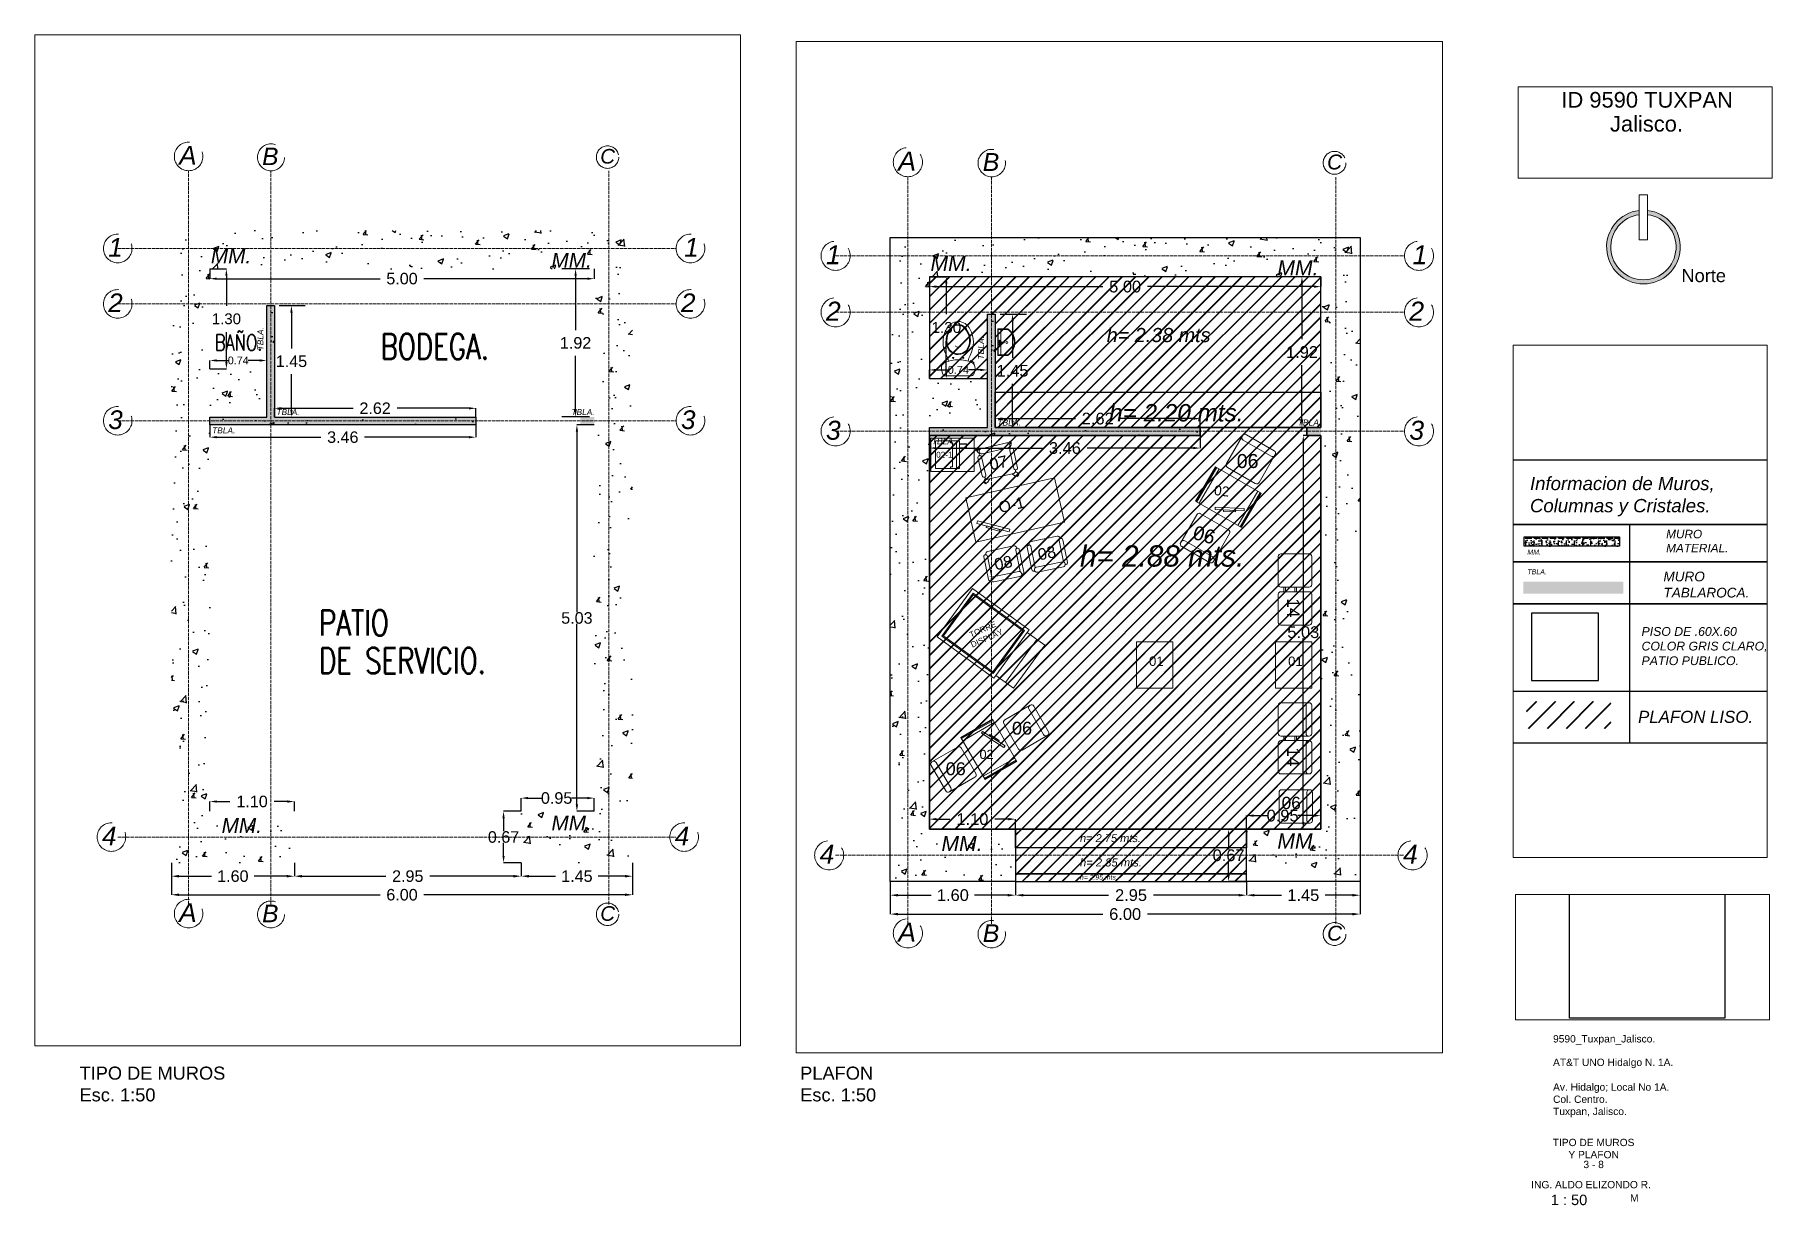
# Paper-space layout 'ARQ-03' of a CAD drawing. Header units: millimetres. Extents: x 82.4 to 165.6, y 72 to 128.1.
# The model-space entities are those that its viewports show. They can reach past a viewport. Long polylines and large blocks are cut down to what shows.
import ezdxf

# ---------------------------------------------------------------- set-up
doc = ezdxf.new("R2010")
doc.units = ezdxf.units.MM
doc.linetypes.add('ACAD_ISO02W100', pattern=[15, 12, -3])
for name, color, linetype, lineweight in [('COTAS', 161, 'ACAD_ISO02W100', 20), ('INFORMACION DE AREAS', 252, 'Continuous', 18), ('LUMINARIAS', 3, 'Continuous', 18), ('MUEBLES', 251, 'Continuous', 18), ('MURO TABLAROKA', 253, 'Continuous', 25), ('PLAFON', 151, 'Continuous', 25), ('SOLAPA', 250, 'Continuous', 18)]:
    doc.layers.add(name, color=color, linetype=linetype, lineweight=lineweight)
for name, color, linetype in [('CUADRO IMFORMATIVO', 93, 'Continuous'), ('IMAGENES', 191, 'Continuous'), ('MEDIDAS.', 75, 'Continuous'), ('MUROS - ARQ.', 251, 'Continuous'), ('MUROS ACABADO.', 201, 'Continuous')]:
    doc.layers.add(name, color=color, linetype=linetype)
doc.styles.add('ROMANS', font='romans.shx', dxfattribs={"width": 0.75})
doc.styles.get("Standard").update_dxf_attribs({"font": 'arial.ttf'})
doc.dimstyles.get("Standard").update_dxf_attribs({"dimtxt": 0.15, "dimasz": 0.18, "dimexe": 0.18, "dimexo": 0.0625, "dimgap": 0.09, "dimtad": 0, "dimtih": 1, "dimtoh": 1, "dimzin": 0, "dimdsep": 46, "dimtxsty": 'Standard', "dimblk2": 'ARCHTICK', "dimcen": 0.09, "dimadec": 0, "dimazin": 0, "dimtfac": 1, "dimtofl": 0, "dimtmove": 0, "dimatfit": 3, "dimfxl": 1, "dimtolj": 1, "dimtzin": 0, "dimarcsym": 0})
picture_1 = doc.add_image_def('image28.png', size_in_pixel=(582, 476))

psp = doc.layouts.new('ARQ-03')

# ---------------------------------------------------------------- texts
at = {"layer": 'SOLAPA', "attachment_point": 1}
for s, width, heights, insert, char_height in [('\\pi2.9002;ID 9590 TUXPAN', 13.82729, [0], (152.598, 125.326), 0.75), ('\\pi5.2264;Jalisco.', 13.82729, [0], (152.598, 124.179), 0.75), ('Norte', 22.68618, [0], (161.245, 116.846), 0.625), ('9590_Tuxpan_Jalisco.', 23.37132, [0], (155.097, 80.159), 0.35), ('AT&T UNO Hidalgo N. 1A.', 23.37132, [0], (155.097, 79.034), 0.35), ('TIPO DE MUROS \\PEsc. 1:50', 22.68618, [0], (84.533, 78.654), 0.625), ('PLAFON\\PEsc. 1:50', 22.68618, [0], (119.044, 78.654), 0.625), ('Av. Hidalgo; Local No 1A.\\PCol. Centro.\\PTuxpan, Jalisco.', 23.37132, [4.461], (155.097, 77.85), 0.35), ('\\pi1.2175;TIPO DE MUROS \\P\\pi1.9665;Y PLAFON', 6.30978, [1.862], (153.865, 75.197), 0.35), ('\\pi2.6867;3 - 8', 6.30978, [1.46], (153.865, 74.143), 0.35), ('ING. ALDO ELIZONDO R.', 12.25027, [0], (154.05, 73.176), 0.35), ('\\pi0.93798;1 : 50', 3.51409, [1.255], (154.05, 72.521), 0.5), ('M', 2.80981, [1.297], (158.788, 72.543), 0.35)]:
    psp.add_mtext_dynamic_manual_height_columns(s, width=width, gutter_width=12.5, heights=heights, dxfattribs=dict(at, insert=insert, char_height=char_height))

msp = doc.modelspace()

# ---------------------------------------------------------------- texts
at = {"layer": 'COTAS', "color": 31, "attachment_point": 1}
for s, width, insert, char_height in [('{\\fArial|b0|i1|c0|p34;A}', 0.03032, (10966.211, 3826.908), 0.24282), ('{\\fArial|b0|i1|c0|p34;B}', 0.03032, (10967.29, 3826.888), 0.22807), ('{\\fArial|b0|i1|c0|p34;C}', 0.03032, (10971.688, 3826.87), 0.18998), ('{\\fArial|b0|i1|c0|p34;1}', 0.03032, (10965.288, 3825.712), 0.24282), ('{\\fArial|b0|i1|c0|p34;1}', 0.24282, (10972.78, 3825.712), 0.24282), ('{\\fArial|b0|i1|c0|p34;2}', 0.03032, (10965.288, 3824.991), 0.24282), ('{\\fArial|b0|i1|c0|p34;2}', 0.03032, (10972.738, 3824.991), 0.24282), ('{\\fArial|b0|i1|c0|p34;3}', 0.03032, (10965.288, 3823.47), 0.24282), ('{\\fArial|b0|i1|c0|p34;3}', 0.03032, (10972.738, 3823.47), 0.24282), ('{\\fArial|b0|i1|c0|p34;4}', 0.03032, (10965.207, 3818.055), 0.24282), ('{\\fArial|b0|i1|c0|p34;4}', 0.03032, (10972.657, 3818.055), 0.24282), ('{\\fArial|b0|i1|c0|p34;A}', 0.03032, (10966.211, 3817.059), 0.24282), ('{\\fArial|b0|i1|c0|p34;B}', 0.03032, (10967.29, 3817.04), 0.22807), ('{\\fArial|b0|i1|c0|p34;C}', 0.03032, (10971.688, 3817.021), 0.18998)]:
    msp.add_mtext_dynamic_manual_height_columns(s, width=width, gutter_width=8.818, heights=[0], dxfattribs=dict(at, insert=insert, char_height=char_height))
at = {"layer": 'INFORMACION DE AREAS', "color": 230, "style": 'ROMANS', "width": 0.75}
for s, height, p in [('BAÑO.', 0.2062, (10966.676, 3824.249)), ('BODEGA.', 0.3328, (10968.829, 3824.134)), ('PATIO', 0.3328, (10968.029, 3820.54)), ('DE SERVICIO.', 0.3328, (10968.029, 3820.047))]:
    msp.add_text(s, height=height, dxfattribs=at).set_placement(p)
at = {"layer": 'MURO TABLAROKA', "color": 210, "insert": (10967.229, 3824.251), "char_height": 0.07767, "attachment_point": 1, "rotation": 90}
msp.add_mtext_dynamic_manual_height_columns('{\\fArial|b0|i1|c0|p34;TBLA.}', width=3.703, gutter_width=12.5, heights=[0], dxfattribs=at)
at = {"layer": 'MURO TABLAROKA', "color": 210, "char_height": 0.07767, "attachment_point": 1}
for insert in [(10967.476, 3823.486), (10971.313, 3823.486), (10966.64, 3823.248)]:
    msp.add_mtext_dynamic_manual_height_columns('{\\fArial|b0|i1|c0|p34;TBLA.}', width=3.703, gutter_width=12.5, heights=[0], dxfattribs=dict(at, insert=insert))
at = {"layer": 'MUROS ACABADO.', "color": 210, "char_height": 0.19333, "attachment_point": 1}
for insert in [(10966.623, 3825.576), (10971.053, 3825.519), (10971.053, 3818.2), (10966.763, 3818.167)]:
    msp.add_mtext_dynamic_manual_height_columns('{\\fArial|b0|i1|c0|p34;MM.}', width=3.703, gutter_width=12.5, heights=[0], dxfattribs=dict(at, insert=insert))
at = {"layer": 'PLAFON', "color": 230, "attachment_point": 1}
for s, insert, char_height in [('{\\fArial|b0|i1|c0|p34;h= 2.38 mts}', (10968.874, 3824.655), 0.18056), ('{\\fArial|b0|i1|c0|p34;h= 2.20 mts.}', (10968.905, 3823.683), 0.22197), ('{\\fArial|b0|i1|c0|p34;h= 2.88 mts.}', (10968.532, 3821.879), 0.27163), ('{\\fArial|b0|i1|c0|p34;h= 2.75 mts.}', (10968.532, 3818.19), 0.10081), ('{\\fArial|b0|i1|c0|p34;h= 2.85 mts.}', (10968.532, 3817.88), 0.10235), ('{\\fArial|b0|i1|c0|p34;h= 2.95 mts.}', (10968.532, 3817.671), 0.06244)]:
    msp.add_mtext_dynamic_manual_height_columns(s, width=3.703, gutter_width=12.5, heights=[0], dxfattribs=dict(at, insert=insert, char_height=char_height))

# ---------------------------------------------------------------- blocks, each defined once
blk = doc.blocks.new('muebles dentro del edificio')
at = {"layer": 'MUEBLES', "color": 142}
for p, q in [((10967.124, 3824.224), (10967.136, 3824.24)), ((10967.136, 3824.24), (10967.175, 3824.215)), ((10967.177, 3824.207), (10967.172, 3824.199)), ((10966.809, 3824.042), (10967.148, 3824.043)), ((10966.992, 3823.17), (10967.084, 3823.17))]:
    blk.add_line(p, q, dxfattribs=at)
for points in [[(10967.612, 3824.644), (10967.481, 3824.644), (10967.481, 3824.304), (10967.612, 3824.304)], [(10967.523, 3824.644), (10967.481, 3824.644), (10967.481, 3824.304), (10967.523, 3824.304)], [(10967.61, 3824.636), (10967.488, 3824.636), (10967.488, 3824.312), (10967.61, 3824.312)], [(10967.523, 3824.474), (10967.523, 3824.636)], [(10967.523, 3824.312), (10967.523, 3824.466)], [(10967.084, 3823.121), (10967.084, 3823.174), (10966.992, 3823.174)], [(10967.612, 3823.188), (10967.612, 3823.188)], [(10967.626, 3823.191), (10967.633, 3823.204), (10967.658, 3823.188), (10967.65, 3823.176)], [(10967.653, 3823.162), (10967.639, 3823.14)], [(10966.992, 3823.124), (10967.078, 3823.124), (10967.078, 3823.115), (10966.992, 3823.115)], [(10967.24, 3823.103), (10967.227, 3823.111), (10967.212, 3823.086), (10967.224, 3823.079)], [(10967.228, 3823.065), (10967.249, 3823.051)], [(10967.254, 3823.106), (10967.254, 3823.106)], [(10970.267, 3822.88), (10970.013, 3822.441)], [(10970.279, 3822.873), (10970.025, 3822.434)], [(10970.308, 3822.857), (10970.054, 3822.417)], [(10967.309, 3822.707), (10967.326, 3822.732)], [(10967.351, 3822.681), (10967.381, 3822.728)], [(10967.709, 3822.762), (10967.661, 3822.792)], [(10967.735, 3822.804), (10967.709, 3822.82)], [(10967.723, 3822.766), (10967.735, 3822.758), (10967.751, 3822.782), (10967.738, 3822.79)], [(10967.337, 3822.677), (10967.329, 3822.665), (10967.305, 3822.68), (10967.312, 3822.693)], [(10970.803, 3822.571), (10970.549, 3822.131)], [(10970.832, 3822.554), (10970.578, 3822.115)], [(10970.844, 3822.547), (10970.59, 3822.107)], [(10967.943, 3821.608), (10967.943, 3821.61)], [(10967.387, 3821.483), (10967.386, 3821.485)], [(10971.135, 3821.345), (10971.135, 3821.286)], [(10971.155, 3821.345), (10971.155, 3821.286)], [(10971.278, 3821.345), (10971.278, 3821.286)], [(10971.298, 3821.345), (10971.298, 3821.286)], [(10967.169, 3821.269), (10966.769, 3820.72)], [(10967.172, 3821.249), (10966.789, 3820.724)], [(10967.816, 3820.779), (10967.161, 3821.257)], [(10967.824, 3820.791), (10967.169, 3821.269)], [(10966.769, 3820.72), (10967.424, 3820.242)], [(10966.777, 3820.732), (10967.432, 3820.254)], [(10967.421, 3820.262), (10967.804, 3820.788)], [(10967.424, 3820.242), (10967.824, 3820.791)], [(10967.458, 3820.217), (10967.683, 3820.053), (10968.083, 3820.602), (10967.858, 3820.766)], [(10967.458, 3820.217), (10967.858, 3820.766)], [(10967.981, 3820.677), (10967.58, 3820.128)], [(10967.012, 3819.422), (10967.416, 3819.655)], [(10967.019, 3819.41), (10967.423, 3819.644)], [(10967.034, 3819.384), (10967.438, 3819.617)], [(10971.135, 3819.443), (10971.135, 3819.385)], [(10971.155, 3819.443), (10971.155, 3819.385)], [(10971.278, 3819.443), (10971.278, 3819.385)], [(10971.298, 3819.443), (10971.298, 3819.385)], [(10967.297, 3818.929), (10967.701, 3819.162)], [(10967.312, 3818.902), (10967.716, 3819.136)], [(10967.319, 3818.891), (10967.723, 3819.124)]]:
    blk.add_lwpolyline(points, dxfattribs=at)
for points in [[(10967.502, 3824.474), (10967.502, 3824.466), (10967.562, 3824.466), (10967.562, 3824.474)], [(10966.629, 3823.246), (10966.629, 3822.822), (10967.18, 3822.822), (10967.18, 3823.246)], [(10970.262, 3822.883), (10970.848, 3822.545), (10970.595, 3822.105), (10970.008, 3822.443)], [(10968.335, 3822.173), (10967.203, 3821.918), (10967.076, 3822.484), (10968.208, 3822.739)], [(10970.26, 3822.368), (10970.63, 3822.351), (10970.628, 3822.32), (10970.258, 3822.337)], [(10970.367, 3822.332), (10970.519, 3822.325), (10970.518, 3822.306), (10970.366, 3822.313)], [(10967.635, 3822.084), (10967.225, 3822.192), (10967.216, 3822.157), (10967.626, 3822.05)], [(10967.505, 3822.081), (10967.337, 3822.126), (10967.332, 3822.105), (10967.5, 3822.061)], [(10969.716, 3820.646), (10969.253, 3820.646), (10969.253, 3820.053), (10969.716, 3820.053)], [(10971.491, 3820.646), (10971.029, 3820.646), (10971.029, 3820.053), (10971.491, 3820.053)], [(10967.321, 3818.887), (10967.01, 3819.426), (10967.414, 3819.659), (10967.725, 3819.12)], [(10967.56, 3819.296), (10967.273, 3819.479), (10967.288, 3819.503), (10967.575, 3819.32)], [(10967.491, 3819.374), (10967.373, 3819.449), (10967.382, 3819.464), (10967.5, 3819.388)]]:
    blk.add_lwpolyline(points, close=True, dxfattribs=at)
for points in [[(10966.691, 3823.212, 0.414214), (10966.685, 3823.206), (10966.685, 3822.865, 0.414214), (10966.691, 3822.859), (10966.986, 3822.859, 0.414214), (10966.992, 3822.865), (10966.992, 3823.206, 0.414214), (10966.986, 3823.212)], [(10966.881, 3823.189), (10966.901, 3823.189, -0.414214), (10966.905, 3823.185), (10966.905, 3822.886, -0.414214), (10966.901, 3822.882), (10966.881, 3822.882, 0.414214), (10966.877, 3822.878), (10966.877, 3822.867, 0.399656), (10966.881, 3822.863), (10966.954, 3822.859), (10966.954, 3823.212), (10966.881, 3823.208, 0.399656), (10966.877, 3823.204), (10966.877, 3823.193, 0.414214)], [(10967.635, 3823.159), (10967.634, 3823.166, 0.414214), (10967.598, 3823.188), (10967.266, 3823.112, 0.414214), (10967.244, 3823.076), (10967.245, 3823.07, 0.414214), (10967.281, 3823.047), (10967.612, 3823.123, 0.414214)], [(10971.026, 3823.037), (10970.821, 3822.682, -0.414214), (10970.771, 3822.669), (10970.416, 3822.874, -0.414214), (10970.403, 3822.923), (10970.608, 3823.279, -0.414214), (10970.657, 3823.292), (10971.012, 3823.087, -0.414214)], [(10971.022, 3823.03), (10971.026, 3823.037, 0.414214), (10971.012, 3823.087), (10970.657, 3823.292, 0.414214), (10970.608, 3823.279), (10970.604, 3823.271, 0.414214), (10970.617, 3823.222), (10970.972, 3823.017, 0.414214)], [(10967.249, 3823.025), (10967.244, 3823.024, 0.414214), (10967.229, 3822.999), (10967.282, 3822.766, 0.414214), (10967.307, 3822.75), (10967.312, 3822.751, 0.414214), (10967.328, 3822.777), (10967.274, 3823.01, 0.414214)], [(10967.651, 3823.117), (10967.655, 3823.118, -0.414214), (10967.681, 3823.102), (10967.734, 3822.87, -0.414214), (10967.718, 3822.844), (10967.713, 3822.843, -0.414214), (10967.688, 3822.859), (10967.635, 3823.092, -0.414214)], [(10969.818, 3821.915), (10970.023, 3822.27, -0.414214), (10970.073, 3822.283), (10970.428, 3822.078, -0.414214), (10970.441, 3822.028), (10970.236, 3821.673, -0.414214), (10970.187, 3821.66), (10969.832, 3821.865, -0.414214)], [(10969.822, 3821.922), (10969.818, 3821.915, 0.414214), (10969.832, 3821.865), (10970.187, 3821.66, 0.414214), (10970.236, 3821.673), (10970.24, 3821.68, 0.414214), (10970.227, 3821.73), (10969.872, 3821.935, 0.414214)], [(10971.459, 3821.345), (10971.097, 3821.345, -0.414214), (10971.065, 3821.376), (10971.065, 3821.739, -0.414214), (10971.097, 3821.77), (10971.459, 3821.77, -0.414214), (10971.491, 3821.739), (10971.491, 3821.376, -0.414214)], [(10967.952, 3821.566), (10967.953, 3821.559, 0.414214), (10967.988, 3821.536), (10968.321, 3821.604, 0.414214), (10968.345, 3821.64), (10968.343, 3821.646, 0.414214), (10968.308, 3821.67), (10967.975, 3821.601, 0.414214)], [(10967.396, 3821.441), (10967.397, 3821.434, 0.414214), (10967.432, 3821.411), (10967.765, 3821.479, 0.414214), (10967.789, 3821.515), (10967.787, 3821.521, 0.414214), (10967.752, 3821.545), (10967.419, 3821.476, 0.414214)], [(10971.459, 3820.86), (10971.097, 3820.86, -0.414214), (10971.065, 3820.892), (10971.065, 3821.254, -0.414214), (10971.097, 3821.286), (10971.459, 3821.286, -0.414214), (10971.491, 3821.254), (10971.491, 3820.892, -0.414214)], [(10968.12, 3819.454), (10967.793, 3819.265, -0.414214), (10967.748, 3819.277), (10967.559, 3819.604, -0.414214), (10967.572, 3819.65), (10967.898, 3819.838, -0.414214), (10967.944, 3819.826), (10968.132, 3819.499, -0.414214)], [(10968.114, 3819.45), (10968.12, 3819.454, 0.414214), (10968.132, 3819.499), (10967.944, 3819.826, 0.414214), (10967.898, 3819.838), (10967.892, 3819.835, 0.414214), (10967.88, 3819.789), (10968.068, 3819.462, 0.414214)], [(10971.459, 3819.443), (10971.097, 3819.443, -0.414214), (10971.065, 3819.475), (10971.065, 3819.837, -0.414214), (10971.097, 3819.869), (10971.459, 3819.869, -0.414214), (10971.491, 3819.837), (10971.491, 3819.475, -0.414214)], [(10971.452, 3819.443), (10971.459, 3819.443, 0.414214), (10971.491, 3819.475), (10971.491, 3819.837, 0.414214), (10971.459, 3819.869), (10971.452, 3819.869, 0.414214), (10971.42, 3819.837), (10971.42, 3819.475, 0.414214)], [(10966.642, 3819.115), (10966.969, 3819.303, -0.414214), (10967.014, 3819.291), (10967.203, 3818.965, -0.414214), (10967.191, 3818.919), (10966.864, 3818.73, -0.414214), (10966.818, 3818.743), (10966.63, 3819.069, -0.414214)], [(10971.459, 3818.959), (10971.097, 3818.959, -0.414214), (10971.065, 3818.991), (10971.065, 3819.353, -0.414214), (10971.097, 3819.385), (10971.459, 3819.385, -0.414214), (10971.491, 3819.353), (10971.491, 3818.991, -0.414214)], [(10971.452, 3818.959), (10971.459, 3818.959, 0.414214), (10971.491, 3818.991), (10971.491, 3819.353, 0.414214), (10971.459, 3819.385), (10971.452, 3819.385, 0.414214), (10971.42, 3819.353), (10971.42, 3818.991, 0.414214)], [(10966.649, 3819.119), (10966.642, 3819.115, 0.414214), (10966.63, 3819.069), (10966.818, 3818.743, 0.414214), (10966.864, 3818.73), (10966.87, 3818.734, 0.414214), (10966.883, 3818.78), (10966.694, 3819.106, 0.414214)], [(10971.469, 3818.331), (10971.106, 3818.331, -0.414214), (10971.074, 3818.363), (10971.074, 3818.725, -0.414214), (10971.106, 3818.757), (10971.469, 3818.757, -0.414214), (10971.5, 3818.725), (10971.5, 3818.363, -0.414214)], [(10971.461, 3818.331), (10971.469, 3818.331, 0.414214), (10971.5, 3818.363), (10971.5, 3818.725, 0.414214), (10971.469, 3818.757), (10971.461, 3818.757, 0.414214), (10971.429, 3818.725), (10971.429, 3818.363, 0.414214)]]:
    blk.add_lwpolyline(points, format="xyb", close=True, dxfattribs=at)
for points in [[(10967.255, 3823.026), (10967.244, 3823.076, -0.414214), (10967.266, 3823.112), (10967.598, 3823.188, -0.414214), (10967.634, 3823.166), (10967.645, 3823.115)], [(10967.612, 3823.188, -0.582794), (10967.653, 3823.162)], [(10967.254, 3823.106, 0.582794), (10967.228, 3823.065)], [(10967.351, 3822.681, -0.582794), (10967.309, 3822.707)], [(10967.707, 3822.843), (10967.709, 3822.834, -0.414214), (10967.687, 3822.798), (10967.355, 3822.722, -0.414214), (10967.319, 3822.745), (10967.317, 3822.754)], [(10967.709, 3822.762, 0.582794), (10967.735, 3822.804)], [(10967.886, 3821.884), (10967.884, 3821.892, -0.414214), (10967.908, 3821.928), (10968.241, 3821.996, -0.414214), (10968.276, 3821.973), (10968.278, 3821.964)], [(10968.345, 3821.634, 0.079872), (10968.352, 3821.634), (10968.357, 3821.635, 0.414214), (10968.373, 3821.66), (10968.313, 3821.951, 0.414214), (10968.288, 3821.967), (10968.284, 3821.966, 0.414214), (10968.267, 3821.941), (10968.323, 3821.669)], [(10967.33, 3821.758), (10967.328, 3821.767, -0.414214), (10967.352, 3821.802), (10967.685, 3821.871, -0.414214), (10967.72, 3821.848), (10967.722, 3821.839)], [(10967.789, 3821.509, 0.079872), (10967.796, 3821.509), (10967.801, 3821.51, 0.414214), (10967.817, 3821.535), (10967.757, 3821.826, 0.414214), (10967.732, 3821.842), (10967.728, 3821.841, 0.414214), (10967.711, 3821.816), (10967.767, 3821.544)], [(10967.955, 3821.553, -0.079872), (10967.949, 3821.551), (10967.944, 3821.55, -0.414214), (10967.919, 3821.567), (10967.859, 3821.857, -0.414214), (10967.876, 3821.882), (10967.88, 3821.883, -0.414214), (10967.905, 3821.867), (10967.961, 3821.594)], [(10967.399, 3821.428, -0.079872), (10967.392, 3821.426), (10967.388, 3821.425, -0.414214), (10967.363, 3821.441), (10967.303, 3821.732, -0.414214), (10967.319, 3821.757), (10967.324, 3821.758, -0.414214), (10967.349, 3821.741), (10967.405, 3821.469)], [(10968.343, 3821.646), (10968.345, 3821.64, -0.414214), (10968.321, 3821.604), (10967.988, 3821.536, -0.414214), (10967.953, 3821.559), (10967.952, 3821.566)], [(10967.787, 3821.521), (10967.789, 3821.515, -0.414214), (10967.765, 3821.479), (10967.432, 3821.411, -0.414214), (10967.397, 3821.434), (10967.396, 3821.441)]]:
    blk.add_lwpolyline(points, format="xyb", dxfattribs=at)
at = {"layer": 'MUEBLES', "color": 142, "ltscale": 0.005}
blk.add_lwpolyline([(10967.458, 3820.217), (10967.433, 3820.183), (10966.71, 3820.711), (10967.16, 3821.328), (10967.883, 3820.8), (10967.858, 3820.766)], dxfattribs=at)
at = {"layer": 'MUEBLES', "color": 142}
for centre, radius in [((10967.504, 3824.49), 0.00856), ((10967.504, 3824.449), 0.00856), ((10967.597, 3824.47), 0.0135), ((10966.913, 3824.272), 0.00759), ((10967.042, 3824.273), 0.00759)]:
    blk.add_circle(centre, radius, dxfattribs=at)
for centre, radius, start, end in [((10966.984, 3824.561), 0.177, 92.4263, 152.9977), ((10966.97, 3824.561), 0.177, 27.3646, 87.9361), ((10967.127, 3824.474), 0.344, 150.8172, 209.5451), ((10967.046, 3824.494), 0.224, 145.3989, 214.9635), ((10967.046, 3824.494), 0.214, 145.3989, 214.7839), ((10966.992, 3824.56), 0.145, 96.2794, 154.8082), ((10966.989, 3824.562), 0.131, 95.486, 155.8243), ((10966.962, 3824.56), 0.145, 25.5542, 84.083), ((10966.965, 3824.562), 0.131, 24.538, 84.8763), ((10966.908, 3824.494), 0.214, 325.5785, 34.9635), ((10966.908, 3824.494), 0.224, 325.3989, 34.9635), ((10966.828, 3824.473), 0.344, 330.8172, 29.5451), ((10967.494, 3824.474), 0.2, 305.5663, 54.4337), ((10967.494, 3824.474), 0.207, 304.915, 55.085), ((10966.977, 3824.448), 0.0401, 209.5024, 330.86), ((10966.976, 3823.858), 0.392, 89.6575, 115.4279), ((10966.626, 3824.195), 0.229, 8.8503, 28.3023), ((10966.982, 3824.476), 0.162, 222.6164, 268.6499), ((10966.982, 3824.476), 0.152, 222.8669, 268.5493), ((10966.973, 3824.476), 0.152, 271.8131, 317.4955), ((10966.973, 3824.476), 0.162, 271.7125, 317.746), ((10966.983, 3823.858), 0.392, 64.9345, 90.7049), ((10967.33, 3824.198), 0.229, 152.0601, 171.5121), ((10966.972, 3824.146), 0.207, 175.8638, 202.9345), ((10966.833, 3824.148), 0.0698, 112.0682, 168.9452), ((10967.123, 3824.149), 0.0698, 11.4171, 68.2942), ((10967.171, 3824.21), 0.00614, 332.8597, 50.658), ((10966.985, 3824.146), 0.207, 337.4279, 4.4986), ((10966.815, 3824.078), 0.0367, 200.2666, 259.9571), ((10967.142, 3824.079), 0.0367, 280.4052, 340.0958)]:
    blk.add_arc(centre, radius, start, end, dxfattribs=at)
blk.add_text('02-1', height=0.0742, dxfattribs=at).set_placement((10966.696, 3822.999))
for s, height, rotation, p in [('O-1', 0.1434, 12.7225, (10967.511, 3822.29)), ('08', 0.1483, 11.6354, (10968.011, 3821.685)), ('08', 0.1483, 11.6354, (10967.455, 3821.56)), ('14', 0.158, 270, (10971.178, 3821.203)), ('14', 0.158, 270, (10971.178, 3819.301))]:
    blk.add_text(s, height=height, rotation=rotation, dxfattribs=at).set_placement(p)
at = {"layer": 'MUEBLES', "color": 142, "attachment_point": 1}
for s, width, heights, insert, char_height, rotation in [('\\pi0.078699;07', 0.36987, [0], (10967.285, 3822.963), 0.14832, 12.8836), ('\\pi0.17025;02', 0.51895, [0.00319], (10970.084, 3822.667), 0.12547, 353.3249), ('\\pi0.071915;06', 0.4, [0], (10969.94, 3822.156), 0.17892, 344.2456), ('\\pi0.15476;TORRE \\P\\pi0.11775;DISPLAY', 0.66329, [0], (10966.969, 3820.704), 0.07398, 23.8702)]:
    blk.add_mtext_dynamic_manual_height_columns(s, width=width, gutter_width=12.5, heights=heights, dxfattribs=dict(at, insert=insert, char_height=char_height, rotation=rotation))
for s, width, heights, insert, char_height in [('\\pi0.071915;06', 0.4, [0], (10970.462, 3823.045), 0.17892), ('\\pi0.18481;01', 0.51895, [0.114], (10969.229, 3820.459), 0.12048), ('\\pi0.18481;01', 0.51895, [0.114], (10971.005, 3820.459), 0.12048), ('\\pi0.08218;06', 0.4, [0], (10967.582, 3819.626), 0.16458), ('\\pi0.1774;02', 0.51895, [0.00319], (10967.072, 3819.267), 0.11542), ('\\pi0.08218;06', 0.4, [0], (10966.735, 3819.108), 0.16458), ('\\pi0.086917;06', 0.4, [0], (10971.02, 3818.668), 0.15796)]:
    blk.add_mtext_dynamic_manual_height_columns(s, width=width, gutter_width=12.5, heights=heights, dxfattribs=dict(at, insert=insert, char_height=char_height))
blk = doc.blocks.new('Cuadro imformatibo de acabados')
at = {"layer": 'CUADRO IMFORMATIVO'}
h = blk.add_hatch(dxfattribs=at)
h.set_pattern_fill('ANGLE', color=151, scale=0.010385)
h.set_pattern_definition([(0, (-11794.835896, -4063.511164), (0, 0.07254180236), [0.05275767444, -0.01978412792]), (90, (-11794.835896, -4063.511164), (-0.07254180236, 4e-18), [0.05275767444, -0.01978412792])])
h.paths.add_polyline_path([(10996.895, 3821.204), (10996.895, 3821.287), (10996.043, 3821.287), (10996.043, 3821.204)])
h = blk.add_hatch(dxfattribs=at)
h.set_pattern_fill('AR-CONC', color=161, scale=0.0005)
h.paths.add_polyline_path([(10996.043, 3821.204), (10996.043, 3821.287), (10996.895, 3821.287), (10996.895, 3821.204)])
h = blk.add_hatch(color=161, dxfattribs=at)
h.dxf.hatch_style = 1
h.paths.add_polyline_path([(10996.929, 3820.778), (10996.929, 3820.885), (10996.035, 3820.885), (10996.035, 3820.778)])
h = blk.add_hatch(dxfattribs=at)
h.set_pattern_fill('JIS_LC_20A', color=252, scale=0.006)
h.set_pattern_definition([(45, (26.15879, 1.55825), (-0.0848528137, 0.0848528137), []), (45, (26.16479, 1.55825), (-0.0848528137, 0.0848528137), [])])
h.paths.add_polyline_path([(10996.063, 3819.813), (10996.817, 3819.813), (10996.817, 3819.573), (10996.063, 3819.573)])
for p, q in [((10998.248, 3821.973), (10995.94, 3821.973)), ((10995.94, 3821.973), (10995.94, 3821.397)), ((10998.248, 3821.397), (10998.248, 3821.973)), ((10995.94, 3821.397), (10998.248, 3821.397)), ((10995.94, 3821.397), (10998.248, 3821.397)), ((10998.248, 3821.397), (10995.94, 3821.397)), ((10995.94, 3821.397), (10995.94, 3820.683)), ((10996.985, 3821.397), (10996.985, 3820.689)), ((10998.248, 3821.397), (10998.248, 3820.689)), ((10998.248, 3820.689), (10998.248, 3821.397)), ((10995.94, 3821.065), (10998.248, 3821.065)), ((10998.248, 3821.065), (10995.94, 3821.065)), ((10996.985, 3821.004), (10996.985, 3819.44)), ((10995.94, 3820.689), (10998.248, 3820.689)), ((10998.248, 3820.689), (10995.94, 3820.689)), ((10995.94, 3820.683), (10995.94, 3819.44)), ((10998.248, 3819.44), (10998.248, 3820.683)), ((10998.248, 3819.904), (10995.94, 3819.904)), ((10998.248, 3819.904), (10995.94, 3819.904)), ((10998.248, 3819.44), (10995.94, 3819.44))]:
    blk.add_line(p, q, dxfattribs=at)
at = {"layer": 'CUADRO IMFORMATIVO', "color": 151}
blk.add_lwpolyline([(10996.043, 3821.204), (10996.043, 3821.287), (10996.895, 3821.287), (10996.895, 3821.204)], close=True, dxfattribs=at)
at = {"layer": 'CUADRO IMFORMATIVO', "color": 254}
blk.add_lwpolyline([(10996.107, 3820.003), (10996.707, 3820.003), (10996.707, 3820.603), (10996.107, 3820.603)], close=True, dxfattribs=at)
at = {"layer": 'CUADRO IMFORMATIVO', "color": 7, "attachment_point": 1}
for s, insert, char_height in [('{\\fArial|b0|i1|c0|p34;Informacion de Muros, \\PColumnas y Cristales.}', (10996.094, 3821.824), 0.11888), ('{\\fArial|b0|i1|c0|p34;MURO \\PMATERIAL.}', (10997.312, 3821.35), 0.0755), ('{\\fArial|b0|i1|c0|p34;MURO \\PTABLAROCA.}', (10997.288, 3820.976), 0.08676), ('{\\fArial|b0|i1|c0|p34;PISO DE .60X.60\\PCOLOR GRIS CLARO, \\PPATIO PUBLICO. }', (10997.092, 3820.48), 0.07849)]:
    blk.add_mtext_dynamic_manual_height_columns(s, width=3.703, gutter_width=12.5, heights=[0], dxfattribs=dict(at, insert=insert, char_height=char_height))
at = {"layer": 'CUADRO IMFORMATIVO', "color": 210, "char_height": 0.04516, "attachment_point": 1}
for s, insert in [('{\\fArial|b0|i1|c0|p34;MM.}', (10996.07, 3821.174)), ('{\\fArial|b0|i1|c0|p34;TBLA.}', (10996.07, 3820.997))]:
    blk.add_mtext_dynamic_manual_height_columns(s, width=3.703, gutter_width=12.5, heights=[0], dxfattribs=dict(at, insert=insert))
at = {"layer": 'CUADRO IMFORMATIVO', "color": 255, "insert": (10997.061, 3819.731), "char_height": 0.10772, "attachment_point": 1}
blk.add_mtext_dynamic_manual_height_columns('{\\fArial|b0|i1|c0|p34;PLAFON LISO.}', width=3.703, gutter_width=12.5, heights=[0], dxfattribs=at)
blk = doc.blocks.new('*D146')
at = {"layer": 'Defpoints', "color": 0, "transparency": 16777216}
for p in [(10970.43, 3818.255), (10970.659, 3818.255), (10970.659, 3817.585)]:
    blk.add_point(p, dxfattribs=at)
at = {"layer": 'MEDIDAS.', "color": 0, "lineweight": -2, "transparency": 16777216}
for p, q in [((10970.659, 3818.255), (10970.43, 3818.255)), ((10970.43, 3818.165), (10970.43, 3817.996)), ((10970.43, 3817.675), (10970.43, 3817.843)), ((10970.659, 3817.585), (10970.43, 3817.585))]:
    blk.add_line(p, q, dxfattribs=at)
at = {"layer": 'MEDIDAS.', "color": 0, "transparency": 16777216}
for points in [[(10970.415, 3818.165), (10970.445, 3818.165), (10970.43, 3818.255)], [(10970.415, 3817.675), (10970.445, 3817.675), (10970.43, 3817.585)]]:
    blk.add_solid(points, dxfattribs=at)
at = {"layer": 'MEDIDAS.', "color": 0, "transparency": 16777216, "insert": (10970.43, 3817.92), "char_height": 0.15, "attachment_point": 5}
blk.add_mtext('\\A1;0.67', dxfattribs=at)
blk = doc.blocks.new('_ArchTick')
at = {"color": 0, "linetype": 'ByBlock', "const_width": 0.15}
blk.add_lwpolyline([(-0.5, -0.5), (0.5, 0.5)], dxfattribs=at)
blk = doc.blocks.new('*D147')
at = {"layer": 'Defpoints', "color": 0, "transparency": 16777216}
for p in [(10971.609, 3818.427), (10970.659, 3818.255), (10971.609, 3818.255)]:
    blk.add_point(p, dxfattribs=at)
at = {"layer": 'MEDIDAS.', "color": 0, "lineweight": -2, "transparency": 16777216}
for p, q in [((10970.659, 3818.255), (10970.659, 3818.427)), ((10970.749, 3818.427), (10970.924, 3818.427)), ((10971.519, 3818.427), (10971.315, 3818.427)), ((10971.609, 3818.255), (10971.609, 3818.427))]:
    blk.add_line(p, q, dxfattribs=at)
at = {"layer": 'MEDIDAS.', "color": 0, "transparency": 16777216}
for points in [[(10970.749, 3818.442), (10970.749, 3818.412), (10970.659, 3818.427)], [(10971.519, 3818.442), (10971.519, 3818.412), (10971.609, 3818.427)]]:
    blk.add_solid(points, dxfattribs=at)
at = {"layer": 'MEDIDAS.', "color": 0, "transparency": 16777216, "insert": (10971.12, 3818.427), "char_height": 0.15, "attachment_point": 5}
blk.add_mtext('\\A1;0.95', dxfattribs=at)
blk = doc.blocks.new('*D148')
at = {"layer": 'Defpoints', "color": 0, "transparency": 16777216}
for p in [(10971.384, 3823.283), (10971.609, 3823.283), (10971.609, 3818.255)]:
    blk.add_point(p, dxfattribs=at)
at = {"layer": 'MEDIDAS.', "color": 0, "lineweight": -2, "transparency": 16777216}
for p, q in [((10971.609, 3823.283), (10971.384, 3823.283)), ((10971.384, 3823.193), (10971.384, 3820.846)), ((10971.384, 3818.345), (10971.384, 3820.692)), ((10971.609, 3818.255), (10971.384, 3818.255))]:
    blk.add_line(p, q, dxfattribs=at)
at = {"layer": 'MEDIDAS.', "color": 0, "transparency": 16777216}
for points in [[(10971.369, 3823.193), (10971.399, 3823.193), (10971.384, 3823.283)], [(10971.369, 3818.345), (10971.399, 3818.345), (10971.384, 3818.255)]]:
    blk.add_solid(points, dxfattribs=at)
at = {"layer": 'MEDIDAS.', "color": 0, "transparency": 16777216, "insert": (10971.384, 3820.769), "char_height": 0.15, "attachment_point": 5}
blk.add_mtext('\\A1;5.03', dxfattribs=at)
blk = doc.blocks.new('*D149')
at = {"layer": 'Defpoints', "color": 0, "transparency": 16777216}
for p in [(10967.709, 3818.382), (10966.609, 3818.255), (10967.709, 3818.255)]:
    blk.add_point(p, dxfattribs=at)
at = {"layer": 'MEDIDAS.', "color": 0, "lineweight": -2, "transparency": 16777216}
for p, q in [((10966.609, 3818.255), (10966.609, 3818.382)), ((10966.699, 3818.382), (10966.871, 3818.382)), ((10967.619, 3818.382), (10967.446, 3818.382)), ((10967.709, 3818.255), (10967.709, 3818.382))]:
    blk.add_line(p, q, dxfattribs=at)
at = {"layer": 'MEDIDAS.', "color": 0, "transparency": 16777216}
for points in [[(10966.699, 3818.397), (10966.699, 3818.367), (10966.609, 3818.382)], [(10967.619, 3818.397), (10967.619, 3818.367), (10967.709, 3818.382)]]:
    blk.add_solid(points, dxfattribs=at)
at = {"layer": 'MEDIDAS.', "color": 0, "transparency": 16777216, "insert": (10967.159, 3818.382), "char_height": 0.15, "attachment_point": 5}
blk.add_mtext('\\A1;1.10', dxfattribs=at)
blk = doc.blocks.new('*D150')
at = {"layer": 'Defpoints', "color": 0, "transparency": 16777216}
for p in [(10966.609, 3823.283), (10970.069, 3823.283), (10970.069, 3823.121)]:
    blk.add_point(p, dxfattribs=at)
at = {"layer": 'MEDIDAS.', "color": 0, "lineweight": -2, "transparency": 16777216}
for p, q in [((10966.609, 3823.283), (10966.609, 3823.121)), ((10970.069, 3823.283), (10970.069, 3823.121)), ((10966.699, 3823.121), (10968.054, 3823.121)), ((10969.979, 3823.121), (10968.623, 3823.121))]:
    blk.add_line(p, q, dxfattribs=at)
at = {"layer": 'MEDIDAS.', "color": 0, "transparency": 16777216}
for points in [[(10966.699, 3823.136), (10966.699, 3823.106), (10966.609, 3823.121)], [(10969.979, 3823.136), (10969.979, 3823.106), (10970.069, 3823.121)]]:
    blk.add_solid(points, dxfattribs=at)
at = {"layer": 'MEDIDAS.', "color": 0, "transparency": 16777216, "insert": (10968.339, 3823.121), "char_height": 0.15, "attachment_point": 5}
blk.add_mtext('\\A1;3.46', dxfattribs=at)
blk = doc.blocks.new('*D151')
at = {"layer": 'Defpoints', "color": 0, "transparency": 16777216}
for p in [(10970.069, 3823.497), (10967.449, 3823.383), (10970.069, 3823.383)]:
    blk.add_point(p, dxfattribs=at)
at = {"layer": 'MEDIDAS.', "color": 0, "lineweight": -2, "transparency": 16777216}
for p, q in [((10967.449, 3823.383), (10967.449, 3823.497)), ((10967.539, 3823.497), (10968.473, 3823.497)), ((10969.979, 3823.497), (10969.044, 3823.497)), ((10970.069, 3823.383), (10970.069, 3823.497))]:
    blk.add_line(p, q, dxfattribs=at)
at = {"layer": 'MEDIDAS.', "color": 0, "transparency": 16777216}
for points in [[(10967.539, 3823.512), (10967.539, 3823.482), (10967.449, 3823.497)], [(10969.979, 3823.512), (10969.979, 3823.482), (10970.069, 3823.497)]]:
    blk.add_solid(points, dxfattribs=at)
at = {"layer": 'MEDIDAS.', "color": 0, "transparency": 16777216, "insert": (10968.759, 3823.497), "char_height": 0.15, "attachment_point": 5}
blk.add_mtext('\\A1;2.62', dxfattribs=at)
blk = doc.blocks.new('*D152')
at = {"layer": 'Defpoints', "color": 0, "transparency": 16777216}
for p in [(10967.349, 3824.119), (10966.609, 3824.01), (10967.349, 3824.01)]:
    blk.add_point(p, dxfattribs=at)
at = {"layer": 'MEDIDAS.', "color": 0, "lineweight": -2, "transparency": 16777216}
for p, q in [((10966.609, 3824.01), (10966.609, 3824.119)), ((10966.699, 3824.119), (10966.849, 3824.119)), ((10967.259, 3824.119), (10967.108, 3824.119)), ((10967.349, 3824.01), (10967.349, 3824.119))]:
    blk.add_line(p, q, dxfattribs=at)
at = {"layer": 'MEDIDAS.', "color": 0, "transparency": 16777216}
for points in [[(10966.699, 3824.134), (10966.699, 3824.104), (10966.609, 3824.119)], [(10967.259, 3824.134), (10967.259, 3824.104), (10967.349, 3824.119)]]:
    blk.add_solid(points, dxfattribs=at)
at = {"layer": 'MEDIDAS.', "color": 0, "transparency": 16777216, "insert": (10966.979, 3824.119), "char_height": 0.1, "attachment_point": 5}
blk.add_mtext('\\A1;0.74', dxfattribs=at)
blk = doc.blocks.new('*D153')
at = {"layer": 'Defpoints', "color": 0, "transparency": 16777216}
for p in [(10966.609, 3825.31), (10971.609, 3825.31), (10971.609, 3825.183)]:
    blk.add_point(p, dxfattribs=at)
at = {"layer": 'MEDIDAS.', "color": 0, "lineweight": -2, "transparency": 16777216}
for p, q in [((10966.609, 3825.31), (10966.609, 3825.183)), ((10966.699, 3825.183), (10968.824, 3825.183)), ((10971.519, 3825.183), (10969.393, 3825.183)), ((10971.609, 3825.31), (10971.609, 3825.183))]:
    blk.add_line(p, q, dxfattribs=at)
at = {"layer": 'MEDIDAS.', "color": 0, "transparency": 16777216}
for points in [[(10966.699, 3825.198), (10966.699, 3825.168), (10966.609, 3825.183)], [(10971.519, 3825.198), (10971.519, 3825.168), (10971.609, 3825.183)]]:
    blk.add_solid(points, dxfattribs=at)
at = {"layer": 'MEDIDAS.', "color": 0, "transparency": 16777216, "insert": (10969.109, 3825.183), "char_height": 0.15, "attachment_point": 5}
blk.add_mtext('\\A1;5.00', dxfattribs=at)
blk = doc.blocks.new('*D154')
at = {"layer": 'Defpoints', "color": 0, "transparency": 16777216}
for p in [(10967.449, 3824.833), (10967.449, 3823.383), (10967.671, 3823.383)]:
    blk.add_point(p, dxfattribs=at)
at = {"layer": 'MEDIDAS.', "color": 0, "lineweight": -2, "transparency": 16777216}
for p, q in [((10967.511, 3824.833), (10967.851, 3824.833)), ((10967.671, 3824.743), (10967.671, 3824.275)), ((10967.671, 3823.473), (10967.671, 3823.942)), ((10967.511, 3823.383), (10967.851, 3823.383))]:
    blk.add_line(p, q, dxfattribs=at)
at = {"layer": 'MEDIDAS.', "color": 0, "transparency": 16777216}
for points in [[(10967.656, 3824.743), (10967.686, 3824.743), (10967.671, 3824.833)], [(10967.656, 3823.473), (10967.686, 3823.473), (10967.671, 3823.383)]]:
    blk.add_solid(points, dxfattribs=at)
at = {"layer": 'MEDIDAS.', "color": 0, "transparency": 16777216, "insert": (10967.671, 3824.108), "char_height": 0.15, "attachment_point": 5}
blk.add_mtext('\\A1;1.45', dxfattribs=at)
blk = doc.blocks.new('*D155')
at = {"layer": 'Defpoints', "color": 0, "transparency": 16777216}
for p in [(10966.609, 3825.31), (10966.609, 3824.01), (10966.825, 3824.01)]:
    blk.add_point(p, dxfattribs=at)
at = {"layer": 'MEDIDAS.', "color": 0, "lineweight": -2, "transparency": 16777216}
for p, q in [((10966.609, 3825.31), (10966.825, 3825.31)), ((10966.825, 3825.22), (10966.825, 3824.831)), ((10966.825, 3824.1), (10966.825, 3824.488)), ((10966.609, 3824.01), (10966.825, 3824.01))]:
    blk.add_line(p, q, dxfattribs=at)
at = {"layer": 'MEDIDAS.', "color": 0, "transparency": 16777216}
for points in [[(10966.81, 3825.22), (10966.84, 3825.22), (10966.825, 3825.31)], [(10966.81, 3824.1), (10966.84, 3824.1), (10966.825, 3824.01)]]:
    blk.add_solid(points, dxfattribs=at)
at = {"layer": 'MEDIDAS.', "color": 0, "transparency": 16777216, "insert": (10966.825, 3824.66), "char_height": 0.14, "attachment_point": 5}
blk.add_mtext('\\A1;1.30', dxfattribs=at)
blk = doc.blocks.new('*D156')
at = {"layer": 'Defpoints', "color": 0, "transparency": 16777216}
for p in [(10971.609, 3825.31), (10971.367, 3823.385), (10971.609, 3823.385)]:
    blk.add_point(p, dxfattribs=at)
at = {"layer": 'MEDIDAS.', "color": 0, "lineweight": -2, "transparency": 16777216}
for p, q in [((10971.546, 3825.31), (10971.187, 3825.31)), ((10971.367, 3825.22), (10971.367, 3824.514)), ((10971.367, 3823.475), (10971.367, 3824.181)), ((10971.546, 3823.385), (10971.187, 3823.385))]:
    blk.add_line(p, q, dxfattribs=at)
at = {"layer": 'MEDIDAS.', "color": 0, "transparency": 16777216}
for points in [[(10971.352, 3825.22), (10971.382, 3825.22), (10971.367, 3825.31)], [(10971.352, 3823.475), (10971.382, 3823.475), (10971.367, 3823.385)]]:
    blk.add_solid(points, dxfattribs=at)
at = {"layer": 'MEDIDAS.', "color": 0, "transparency": 16777216, "insert": (10971.367, 3824.347), "char_height": 0.15, "attachment_point": 5}
blk.add_mtext('\\A1;1.92', dxfattribs=at)
blk = doc.blocks.new('*D157')
at = {"layer": 'Defpoints', "color": 0, "transparency": 16777216}
for p in [(10970.659, 3817.585), (10972.109, 3817.585), (10972.109, 3817.411)]:
    blk.add_point(p, dxfattribs=at)
at = {"layer": 'MEDIDAS.', "color": 0, "lineweight": -2, "transparency": 16777216}
for p, q in [((10970.659, 3817.585), (10970.659, 3817.411)), ((10972.109, 3817.585), (10972.109, 3817.411)), ((10970.759, 3817.411), (10971.105, 3817.411)), ((10972.009, 3817.411), (10971.662, 3817.411))]:
    blk.add_line(p, q, dxfattribs=at)
at = {"layer": 'MEDIDAS.', "color": 0, "transparency": 16777216}
for points in [[(10970.759, 3817.427), (10970.759, 3817.394), (10970.659, 3817.411)], [(10972.009, 3817.427), (10972.009, 3817.394), (10972.109, 3817.411)]]:
    blk.add_solid(points, dxfattribs=at)
at = {"layer": 'MEDIDAS.', "color": 0, "transparency": 16777216, "insert": (10971.384, 3817.411), "char_height": 0.15, "attachment_point": 5}
blk.add_mtext('\\A1;1.45', dxfattribs=at)
blk = doc.blocks.new('*D158')
at = {"layer": 'Defpoints', "color": 0, "transparency": 16777216}
for p in [(10967.709, 3817.585), (10970.659, 3817.585), (10970.659, 3817.411)]:
    blk.add_point(p, dxfattribs=at)
at = {"layer": 'MEDIDAS.', "color": 0, "lineweight": -2, "transparency": 16777216}
for p, q in [((10967.709, 3817.585), (10967.709, 3817.411)), ((10970.659, 3817.585), (10970.659, 3817.411)), ((10967.809, 3817.411), (10968.897, 3817.411)), ((10970.559, 3817.411), (10969.47, 3817.411))]:
    blk.add_line(p, q, dxfattribs=at)
at = {"layer": 'MEDIDAS.', "color": 0, "transparency": 16777216}
for points in [[(10967.809, 3817.427), (10967.809, 3817.394), (10967.709, 3817.411)], [(10970.559, 3817.427), (10970.559, 3817.394), (10970.659, 3817.411)]]:
    blk.add_solid(points, dxfattribs=at)
at = {"layer": 'MEDIDAS.', "color": 0, "transparency": 16777216, "insert": (10969.184, 3817.411), "char_height": 0.15, "attachment_point": 5}
blk.add_mtext('\\A1;2.95', dxfattribs=at)
blk = doc.blocks.new('*D159')
at = {"layer": 'Defpoints', "color": 0, "transparency": 16777216}
for p in [(10966.109, 3817.585), (10967.709, 3817.585), (10967.709, 3817.411)]:
    blk.add_point(p, dxfattribs=at)
at = {"layer": 'MEDIDAS.', "color": 0, "lineweight": -2, "transparency": 16777216}
for p, q in [((10966.109, 3817.585), (10966.109, 3817.411)), ((10967.709, 3817.585), (10967.709, 3817.411)), ((10966.209, 3817.411), (10966.631, 3817.411)), ((10967.609, 3817.411), (10967.186, 3817.411))]:
    blk.add_line(p, q, dxfattribs=at)
at = {"layer": 'MEDIDAS.', "color": 0, "transparency": 16777216}
for points in [[(10966.209, 3817.427), (10966.209, 3817.394), (10966.109, 3817.411)], [(10967.609, 3817.427), (10967.609, 3817.394), (10967.709, 3817.411)]]:
    blk.add_solid(points, dxfattribs=at)
at = {"layer": 'MEDIDAS.', "color": 0, "transparency": 16777216, "insert": (10966.909, 3817.411), "char_height": 0.15, "attachment_point": 5}
blk.add_mtext('\\A1;1.60', dxfattribs=at)
blk = doc.blocks.new('*D160')
at = {"layer": 'Defpoints', "color": 0, "transparency": 16777216}
for p in [(10966.109, 3817.585), (10972.109, 3817.585), (10972.109, 3817.169)]:
    blk.add_point(p, dxfattribs=at)
at = {"layer": 'MEDIDAS.', "color": 0, "lineweight": -2, "transparency": 16777216}
for p, q in [((10966.109, 3817.585), (10966.109, 3817.169)), ((10972.109, 3817.585), (10972.109, 3817.169)), ((10966.209, 3817.169), (10968.824, 3817.169)), ((10972.009, 3817.169), (10969.394, 3817.169))]:
    blk.add_line(p, q, dxfattribs=at)
at = {"layer": 'MEDIDAS.', "color": 0, "transparency": 16777216}
for points in [[(10966.209, 3817.186), (10966.209, 3817.153), (10966.109, 3817.169)], [(10972.009, 3817.186), (10972.009, 3817.153), (10972.109, 3817.169)]]:
    blk.add_solid(points, dxfattribs=at)
at = {"layer": 'MEDIDAS.', "color": 0, "transparency": 16777216, "insert": (10969.109, 3817.169), "char_height": 0.15, "attachment_point": 5}
blk.add_mtext('\\A1;6.00', dxfattribs=at)
blk = doc.blocks.new('l02')
at = {"layer": 'LUMINARIAS', "color": 113}
for p, q in [((10963.323, 3820.069), (10962.509, 3820.069)), ((10962.509, 3820.069), (10962.509, 3820.028)), ((10963.323, 3820.028), (10963.323, 3820.069)), ((10962.509, 3819.947), (10962.509, 3819.987)), ((10963.307, 3820.053), (10962.525, 3820.053)), ((10962.525, 3820.053), (10962.525, 3820.028)), ((10962.525, 3819.963), (10962.525, 3819.987)), ((10963.308, 3819.963), (10962.525, 3819.963)), ((10963.307, 3820.028), (10963.307, 3820.053)), ((10963.308, 3819.987), (10963.308, 3819.963)), ((10963.324, 3819.987), (10963.324, 3819.947)), ((10963.324, 3819.947), (10962.509, 3819.947))]:
    blk.add_line(p, q, dxfattribs=at)
at = {"layer": 'LUMINARIAS', "color": 3}
for p, q in [((10962.509, 3820.028), (10962.428, 3820.028)), ((10962.428, 3820.028), (10962.428, 3819.987)), ((10962.428, 3819.987), (10962.509, 3819.987)), ((10962.509, 3820.028), (10963.323, 3820.028)), ((10962.509, 3819.987), (10962.509, 3819.987)), ((10962.509, 3819.987), (10963.324, 3819.987)), ((10963.323, 3820.028), (10963.404, 3820.028)), ((10963.404, 3819.987), (10963.324, 3819.987)), ((10963.404, 3820.028), (10963.404, 3819.987))]:
    blk.add_line(p, q, dxfattribs=at)
at = {"layer": 'LUMINARIAS', "color": 2}
for p, q in [((10962.509, 3820.012), (10963.324, 3820.011)), ((10962.509, 3820.012), (10962.509, 3820.004)), ((10962.509, 3820.004), (10963.324, 3820.004)), ((10963.324, 3820.011), (10963.324, 3820.004))]:
    blk.add_line(p, q, dxfattribs=at)
at = {"layer": 'LUMINARIAS', "color": 7}
blk.add_text('LUMINARIA G.', height=0.07063, dxfattribs=at).set_placement((10962.523, 3820.131))
at = {"layer": 'LUMINARIAS', "color": 10}
blk.add_text('L2', height=0.0706, dxfattribs=at).set_placement((10963.238, 3820.131))
blk = doc.blocks.new('LUMINARIAS 44')
at = {"layer": 'LUMINARIAS', "lineweight": -3}
h = blk.add_hatch(color=3, dxfattribs=at)
h.dxf.hatch_style = 1
edge = h.paths.add_edge_path()
edge.add_arc((10966.954, 3824.673), 0.0306, 0, 360)
h = blk.add_hatch(color=3, dxfattribs=at)
h.dxf.hatch_style = 1
edge = h.paths.add_edge_path()
edge.add_arc((10970.722, 3823.482), 0.0306, 0, 360)
at = {"layer": 'LUMINARIAS', "color": 3, "lineweight": -3}
for centre, radius in [((10966.954, 3824.673), 0.0644), ((10966.954, 3824.673), 0.0306), ((10970.722, 3823.482), 0.0644), ((10970.722, 3823.482), 0.0306)]:
    blk.add_circle(centre, radius, dxfattribs=at)
at = {"layer": 'LUMINARIAS', "color": 5, "xscale": 1.356548441874271, "yscale": 1.356548441874271, "zscale": 1.356548441874271}
for p in [(-3902.316, -1357.733), (-3902.704, -1359.75), (-3902.704, -1363.392)]:
    blk.add_blockref('l02', p, dxfattribs=at)
at = {"layer": 'LUMINARIAS', "color": 5, "xscale": 1.356548441874271, "yscale": 1.356548441874271, "zscale": 1.356548441874271, "rotation": 270}
for p in [(5785.249, 18693.951), (5788.587, 18693.951), (5785.21, 18691.516), (5788.548, 18691.516)]:
    blk.add_blockref('l02', p, dxfattribs=at)
at = {"layer": 'LUMINARIAS', "color": 7}
for p in [(10966.798, 3824.757), (10970.566, 3823.566)]:
    blk.add_text('ESPOT/VELADORAS', height=0.02392, dxfattribs=at).set_placement(p)
at = {"layer": 'LUMINARIAS', "color": 10}
for p in [(10967.036, 3824.638), (10970.805, 3823.448)]:
    blk.add_text('L1', height=0.0239, dxfattribs=at).set_placement(p)

# ---------------------------------------------------------------- dimensions: what is measured, and where the dimension line sits
at = {"layer": 'MEDIDAS.', "color": 230}
for base, p1, p2, override, picture, middle in [((10971.609, 3825.183), (10966.609, 3825.31), (10971.609, 3825.31), {"dimasz": 0.09, "dimexe": 0, "dimexo": 0}, '*D153', (10969.109, 3825.183)), ((10967.349, 3824.119), (10966.609, 3824.01), (10967.349, 3824.01), {"dimtxt": 0.1, "dimasz": 0.09, "dimexe": 0, "dimexo": 0, "dimgap": 0}, '*D152', (10966.979, 3824.119)), ((10970.069, 3823.497), (10967.449, 3823.383), (10970.069, 3823.383), {"dimasz": 0.09, "dimexe": 0, "dimexo": 0}, '*D151', (10968.759, 3823.497)), ((10967.709, 3818.382), (10966.609, 3818.255), (10967.709, 3818.255), {"dimasz": 0.09, "dimexe": 0, "dimexo": 0, "dimgap": 0.1}, '*D149', (10967.159, 3818.382)), ((10967.709, 3817.411), (10966.109, 3817.585), (10967.709, 3817.585), {"dimasz": 0.1, "dimexe": 0, "dimexo": 0}, '*D159', (10966.909, 3817.411)), ((10972.109, 3817.169), (10966.109, 3817.585), (10972.109, 3817.585), {"dimasz": 0.1, "dimexe": 0, "dimexo": 0}, '*D160', (10969.109, 3817.169)), ((10970.659, 3817.411), (10967.709, 3817.585), (10970.659, 3817.585), {"dimasz": 0.1, "dimexe": 0, "dimexo": 0}, '*D158', (10969.184, 3817.411)), ((10972.109, 3817.411), (10970.659, 3817.585), (10972.109, 3817.585), {"dimasz": 0.1, "dimexe": 0, "dimexo": 0}, '*D157', (10971.384, 3817.411))]:
    dim = msp.add_linear_dim(base=base, p1=p1, p2=p2, dimstyle='Standard', override=override, dxfattribs=at)
    dim.commit()
    dim.dimension.update_dxf_attribs({"geometry": picture, "text_midpoint": middle})
at = {"layer": 'MEDIDAS.', "color": 114}
for base, p1, p2, override, picture, middle in [((10966.825, 3824.01), (10966.609, 3825.31), (10966.609, 3824.01), {"dimtxt": 0.14, "dimasz": 0.09, "dimexe": 0, "dimexo": 0, "dimgap": 0.1}, '*D155', (10966.825, 3824.66)), ((10971.3674, 3823.3849), (10971.6086, 3825.3097), (10971.6086, 3823.3849), {"dimasz": 0.09}, '*D156', (10971.3674, 3824.3473)), ((10967.671, 3823.383), (10967.449, 3824.833), (10967.449, 3823.383), {"dimasz": 0.09}, '*D154', (10967.671, 3824.108))]:
    dim = msp.add_linear_dim(base=base, p1=p1, p2=p2, angle=90, dimstyle='Standard', override=override, dxfattribs=at)
    dim.commit()
    dim.dimension.update_dxf_attribs({"geometry": picture, "text_midpoint": middle})
at = {"layer": 'MEDIDAS.', "color": 230}
for base, p1, p2, override, picture, middle in [((10970.069, 3823.121), (10966.609, 3823.283), (10970.069, 3823.283), {"dimasz": 0.09, "dimexe": 0, "dimexo": 0}, '*D150', (10968.339, 3823.121)), ((10971.609, 3818.427), (10970.659, 3818.255), (10971.609, 3818.255), {"dimasz": 0.09, "dimexe": 0, "dimexo": 0, "dimgap": 0}, '*D147', (10971.12, 3818.427))]:
    dim = msp.add_linear_dim(base=base, p1=p1, p2=p2, dimstyle='Standard', override=override, dxfattribs=at)
    dim.commit()
    dim.dimension.update_dxf_attribs({"geometry": picture, "text_midpoint": middle, "dimtype": 160})
at = {"layer": 'MEDIDAS.', "color": 114}
for base, p1, p2, picture, middle in [((10971.384, 3823.283), (10971.609, 3818.255), (10971.609, 3823.283), '*D148', (10971.384, 3820.769)), ((10970.43, 3818.255), (10970.659, 3817.585), (10970.659, 3818.255), '*D146', (10970.43, 3817.92))]:
    dim = msp.add_linear_dim(base=base, p1=p1, p2=p2, angle=90, dimstyle='Standard', override={"dimasz": 0.09, "dimexe": 0, "dimexo": 0, "dimgap": 0}, dxfattribs=at)
    dim.commit()
    dim.dimension.update_dxf_attribs({"geometry": picture, "text_midpoint": middle, "dimtype": 160})

# ---------------------------------------------------------------- hatches: boundary and pattern name
at = {"layer": 'MURO TABLAROKA'}
h = msp.add_hatch(color=193, dxfattribs=at)
h.dxf.hatch_style = 1
h.paths.add_polyline_path([(10971.429, 3823.385), (10971.609, 3823.385), (10971.609, 3823.283), (10971.429, 3823.283)])
h.paths.add_polyline_path([(10966.609, 3823.383), (10970.069, 3823.383), (10970.069, 3823.283), (10966.609, 3823.283)])
h.paths.add_polyline_path([(10967.349, 3824.833), (10967.449, 3824.833), (10967.449, 3823.383), (10967.349, 3823.383)])
h = msp.add_hatch(color=161, dxfattribs=at)
h.dxf.hatch_style = 1
h.paths.add_polyline_path([(10971.429, 3823.385), (10971.609, 3823.385), (10971.609, 3823.283), (10971.429, 3823.283)])
h.paths.add_polyline_path([(10966.609, 3823.383), (10970.069, 3823.383), (10970.069, 3823.283), (10966.609, 3823.283)])
h.paths.add_polyline_path([(10967.349, 3824.833), (10967.449, 3824.833), (10967.449, 3823.383), (10967.349, 3823.383)])
at = {"layer": 'MUROS ACABADO.'}
h = msp.add_hatch(dxfattribs=at)
h.set_pattern_fill('AR-CONC', color=161, scale=0.004)
h.set_pattern_definition([(50, (-113.197, 17.757), (0.728738676, -0.063756342), [0.0762, -0.8382]), (355, (-113.197, 17.757), (-0.140973686, 0.76422738), [0.06096, -0.670562337]), (100.451445, (-113.13625, 17.7517), (0.58776499, 0.700471008), [0.064760035, -0.71236098]), (46.1842, (-113.197, 17.9602), (1.084316164, -0.16816931), [0.1143, -1.2573]), (96.635558, (-113.1066, 17.9462), (0.94961654, 0.9897045), [0.09714009, -1.06854243]), (351.184151, (-113.197, 17.9602), (0.94961654, 0.9897045), [0.09143987, -1.00583893]), (21, (-113.0954, 17.9094), (0.606457565, -0.409060793), [0.0762, -0.8382]), (326, (-113.0954, 17.9094), (0.247208113, 0.736751864), [0.06096, -0.67056]), (71.451445, (-113.04484, 17.8753), (0.853665677, 0.327691076), [0.064760035, -0.71235975]), (37.5, (-113.19698, 17.757), (0.012354413, 0.3382201555), [0, -0.662432, 0, -0.68072, 0, -0.6731]), (7.5, (-113.19698, 17.757), (0.26727865, 0.400722299), [0, -0.388112, 0, -0.647192, 0, -0.25654]), (327.5, (-113.42355, 17.757), (0.5423623807, -0.022914976), [0, -0.254, 0, -0.79248, 0, -1.05156]), (317.5, (-113.52515, 17.757), (0.592516726, 0.101705964), [0, -0.3302, 0, -0.526288, 0, -0.74676])])
h.paths.add_polyline_path([(10966.609, 3823.283), (10966.609, 3818.255), (10967.709, 3818.255), (10967.709, 3817.585), (10966.109, 3817.585), (10966.109, 3818.255), (10966.109, 3825.81), (10972.109, 3825.81), (10972.109, 3818.255), (10972.109, 3817.585), (10970.659, 3817.585), (10970.659, 3818.255), (10971.609, 3818.255), (10971.609, 3823.283), (10971.429, 3823.283), (10971.429, 3823.385), (10971.609, 3823.385), (10971.609, 3825.31), (10966.609, 3825.31), (10966.609, 3824.01), (10967.349, 3824.01), (10967.349, 3824.833), (10967.449, 3824.833), (10967.449, 3823.383), (10970.069, 3823.383), (10970.069, 3823.283)])
h = msp.add_hatch(color=253, dxfattribs=at)
h.dxf.hatch_style = 1
h.paths.add_polyline_path([(10970.977, 3815.581), (10973.307, 3815.581)], flags=0)
edge = h.paths.add_edge_path(flags=17)
edge.add_line((10970.977, 3815.581), (10973.307, 3815.581))
edge.add_line((10970.977, 3815.581), (10970.977, 3813.005))
edge.add_line((10970.977, 3813.005), (10973.307, 3813.005))
edge.add_line((10973.307, 3813.005), (10973.307, 3814.305))
edge.add_line((10973.307, 3814.305), (10973.387, 3814.305))
edge.add_line((10973.387, 3814.305), (10973.387, 3814.275))
edge.add_line((10973.387, 3814.275), (10973.407, 3814.275))
edge.add_line((10973.407, 3814.275), (10973.407, 3812.905))
edge.add_line((10973.407, 3812.905), (10970.977, 3812.905))
edge.add_line((10970.977, 3812.905), (10970.977, 3812.851))
edge.add_line((10970.977, 3812.851), (10970.977, 3812.751))
edge.add_line((10970.977, 3812.751), (10970.737, 3812.751))
edge.add_line((10970.737, 3812.751), (10970.737, 3802.651))
edge.add_line((10970.737, 3802.651), (10971.247, 3802.651))
edge.add_line((10971.247, 3802.651), (10971.247, 3802.551))
edge.add_line((10971.247, 3802.551), (10970.637, 3802.551))
edge.add_line((10970.637, 3802.551), (10970.637, 3812.851))
edge.add_line((10970.637, 3812.851), (10970.877, 3812.851))
edge.add_line((10970.877, 3812.851), (10970.877, 3815.581))
edge.add_line((10970.877, 3815.581), (10968.507, 3815.581))
edge.add_line((10968.507, 3815.581), (10968.507, 3814.981))
edge.add_line((10968.507, 3814.981), (10967.337, 3814.981))
edge.add_line((10967.337, 3814.981), (10967.337, 3818.621))
edge.add_line((10967.337, 3818.621), (10967.737, 3818.621))
edge.add_line((10967.737, 3818.621), (10967.737, 3818.521))
edge.add_line((10967.737, 3818.521), (10967.437, 3818.521))
edge.add_line((10967.437, 3818.521), (10967.437, 3815.681))
edge.add_line((10967.437, 3815.681), (10967.457, 3815.681))
edge.add_line((10967.457, 3815.681), (10967.457, 3815.081))
edge.add_line((10967.457, 3815.081), (10968.407, 3815.081))
edge.add_line((10968.407, 3815.081), (10968.407, 3815.681))
edge.add_line((10968.407, 3815.681), (10973.407, 3815.681))
edge.add_line((10973.407, 3815.681), (10973.407, 3816.281))
edge.add_line((10973.407, 3816.281), (10974.607, 3816.281))
edge.add_line((10974.607, 3816.281), (10974.607, 3815.681))
edge.add_line((10974.607, 3815.681), (10977.127, 3815.681))
edge.add_line((10977.127, 3815.681), (10977.127, 3815.096))
edge.add_line((10977.127, 3815.096), (10977.042, 3815.096))
edge.add_line((10977.042, 3815.096), (10977.042, 3815.131))
edge.add_line((10977.042, 3815.131), (10977.027, 3815.131))
edge.add_line((10977.027, 3815.131), (10977.027, 3815.581))
edge.add_line((10977.027, 3815.581), (10974.507, 3815.581))
edge.add_line((10974.507, 3815.581), (10974.507, 3816.181))
edge.add_line((10974.507, 3816.181), (10973.507, 3816.181))
edge.add_line((10973.507, 3816.181), (10973.507, 3815.031))
edge.add_line((10973.507, 3815.031), (10973.407, 3815.031))
edge.add_line((10973.407, 3815.031), (10973.387, 3815.031))
edge.add_line((10973.387, 3815.031), (10973.387, 3815.001))
edge.add_line((10973.387, 3815.001), (10973.307, 3815.001))
edge.add_line((10973.307, 3815.001), (10973.307, 3815.031))
edge.add_line((10973.307, 3815.031), (10973.307, 3815.581))
edge = h.paths.add_edge_path()
edge.add_line((10971.247, 3802.551), (10971.347, 3802.551))
edge.add_line((10971.247, 3801.471), (10971.247, 3802.551))
edge.add_line((10971.247, 3801.471), (10970.647, 3801.471))
edge.add_line((10970.647, 3801.471), (10970.647, 3798.491))
edge.add_line((10970.647, 3798.491), (10971.381, 3798.491))
edge.add_line((10971.381, 3798.491), (10971.063, 3796.039))
edge.add_line((10971.063, 3796.039), (10973.377, 3796.039))
edge.add_line((10973.377, 3796.039), (10973.377, 3796.939))
edge.add_line((10973.377, 3796.939), (10973.277, 3796.939))
edge.add_line((10973.277, 3796.939), (10973.277, 3796.139))
edge.add_line((10973.277, 3796.139), (10971.177, 3796.139))
edge.add_line((10971.177, 3796.139), (10971.494, 3798.631))
edge.add_line((10971.494, 3798.631), (10971.394, 3798.631))
edge.add_line((10971.394, 3798.631), (10971.394, 3798.591))
edge.add_line((10971.394, 3798.591), (10970.747, 3798.591))
edge.add_line((10970.747, 3798.591), (10970.747, 3801.371))
edge.add_line((10970.747, 3801.371), (10971.347, 3801.371))
edge.add_line((10971.347, 3801.371), (10971.347, 3802.551))
edge = h.paths.add_edge_path(flags=17)
edge.add_line((10973.307, 3815.581), (10970.977, 3815.581))
edge.add_line((10973.307, 3815.031), (10973.307, 3815.581))
edge.add_line((10973.307, 3815.001), (10973.307, 3815.031))
edge.add_line((10973.387, 3815.001), (10973.307, 3815.001))
edge.add_line((10973.387, 3815.031), (10973.387, 3815.001))
edge.add_line((10973.407, 3815.031), (10973.387, 3815.031))
edge.add_line((10973.507, 3815.031), (10973.407, 3815.031))
edge.add_line((10973.507, 3816.181), (10973.507, 3815.031))
edge.add_line((10974.507, 3816.181), (10973.507, 3816.181))
edge.add_line((10974.507, 3815.581), (10974.507, 3816.181))
edge.add_line((10977.027, 3815.581), (10974.507, 3815.581))
edge.add_line((10977.027, 3815.131), (10977.027, 3815.581))
edge.add_line((10977.042, 3815.131), (10977.027, 3815.131))
edge.add_line((10977.042, 3815.096), (10977.042, 3815.131))
edge.add_line((10977.127, 3815.096), (10977.042, 3815.096))
edge.add_line((10977.127, 3815.681), (10977.127, 3815.096))
edge.add_line((10974.607, 3815.681), (10977.127, 3815.681))
edge.add_line((10974.607, 3816.281), (10974.607, 3815.681))
edge.add_line((10973.407, 3816.281), (10974.607, 3816.281))
edge.add_line((10973.407, 3815.681), (10973.407, 3816.281))
edge.add_line((10968.407, 3815.681), (10973.407, 3815.681))
edge.add_line((10968.407, 3815.081), (10968.407, 3815.681))
edge.add_line((10967.457, 3815.081), (10968.407, 3815.081))
edge.add_line((10967.457, 3815.681), (10967.457, 3815.081))
edge.add_line((10967.437, 3815.681), (10967.457, 3815.681))
edge.add_line((10967.437, 3818.521), (10967.437, 3815.681))
edge.add_line((10967.737, 3818.521), (10967.437, 3818.521))
edge.add_line((10967.737, 3818.621), (10967.737, 3818.521))
edge.add_line((10967.337, 3818.621), (10967.737, 3818.621))
edge.add_line((10967.337, 3814.981), (10967.337, 3818.621))
edge.add_line((10968.507, 3814.981), (10967.337, 3814.981))
edge.add_line((10968.507, 3815.581), (10968.507, 3814.981))
edge.add_line((10970.877, 3815.581), (10968.507, 3815.581))
edge.add_line((10970.877, 3812.851), (10970.877, 3815.581))
edge.add_line((10970.637, 3812.851), (10970.877, 3812.851))
edge.add_line((10970.637, 3802.551), (10970.637, 3812.851))
edge.add_line((10971.247, 3802.551), (10970.637, 3802.551))
edge.add_line((10971.247, 3802.651), (10971.247, 3802.551))
edge.add_line((10970.737, 3802.651), (10971.247, 3802.651))
edge.add_line((10970.737, 3812.751), (10970.737, 3802.651))
edge.add_line((10970.977, 3812.751), (10970.737, 3812.751))
edge.add_line((10970.977, 3812.851), (10970.977, 3812.751))
edge.add_line((10970.977, 3812.905), (10970.977, 3812.851))
edge.add_line((10973.407, 3812.905), (10970.977, 3812.905))
edge.add_line((10973.407, 3814.275), (10973.407, 3812.905))
edge.add_line((10973.387, 3814.275), (10973.407, 3814.275))
edge.add_line((10973.387, 3814.305), (10973.387, 3814.275))
edge.add_line((10973.307, 3814.305), (10973.387, 3814.305))
edge.add_line((10973.307, 3813.005), (10973.307, 3814.305))
edge.add_line((10970.977, 3813.005), (10973.307, 3813.005))
edge.add_line((10970.977, 3815.581), (10970.977, 3813.005))
h = msp.add_hatch(color=253, dxfattribs=at)
h.dxf.hatch_style = 1
h.paths.add_polyline_path([(10970.977, 3815.581), (10973.307, 3815.581)], flags=0)
edge = h.paths.add_edge_path(flags=17)
edge.add_line((10970.977, 3815.581), (10973.307, 3815.581))
edge.add_line((10970.977, 3815.581), (10970.977, 3813.005))
edge.add_line((10970.977, 3813.005), (10973.307, 3813.005))
edge.add_line((10973.307, 3813.005), (10973.307, 3814.305))
edge.add_line((10973.307, 3814.305), (10973.387, 3814.305))
edge.add_line((10973.387, 3814.305), (10973.387, 3814.275))
edge.add_line((10973.387, 3814.275), (10973.407, 3814.275))
edge.add_line((10973.407, 3814.275), (10973.407, 3812.905))
edge.add_line((10973.407, 3812.905), (10970.977, 3812.905))
edge.add_line((10970.977, 3812.905), (10970.977, 3812.851))
edge.add_line((10970.977, 3812.851), (10970.977, 3812.751))
edge.add_line((10970.977, 3812.751), (10970.737, 3812.751))
edge.add_line((10970.737, 3812.751), (10970.737, 3802.651))
edge.add_line((10970.737, 3802.651), (10971.247, 3802.651))
edge.add_line((10971.247, 3802.651), (10971.247, 3802.551))
edge.add_line((10971.247, 3802.551), (10970.637, 3802.551))
edge.add_line((10970.637, 3802.551), (10970.637, 3812.851))
edge.add_line((10970.637, 3812.851), (10970.877, 3812.851))
edge.add_line((10970.877, 3812.851), (10970.877, 3815.581))
edge.add_line((10970.877, 3815.581), (10968.507, 3815.581))
edge.add_line((10968.507, 3815.581), (10968.507, 3814.981))
edge.add_line((10968.507, 3814.981), (10967.337, 3814.981))
edge.add_line((10967.337, 3814.981), (10967.337, 3818.621))
edge.add_line((10967.337, 3818.621), (10967.737, 3818.621))
edge.add_line((10967.737, 3818.621), (10967.737, 3818.521))
edge.add_line((10967.737, 3818.521), (10967.437, 3818.521))
edge.add_line((10967.437, 3818.521), (10967.437, 3815.681))
edge.add_line((10967.437, 3815.681), (10967.457, 3815.681))
edge.add_line((10967.457, 3815.681), (10967.457, 3815.081))
edge.add_line((10967.457, 3815.081), (10968.407, 3815.081))
edge.add_line((10968.407, 3815.081), (10968.407, 3815.681))
edge.add_line((10968.407, 3815.681), (10973.407, 3815.681))
edge.add_line((10973.407, 3815.681), (10973.407, 3816.281))
edge.add_line((10973.407, 3816.281), (10974.607, 3816.281))
edge.add_line((10974.607, 3816.281), (10974.607, 3815.681))
edge.add_line((10974.607, 3815.681), (10977.127, 3815.681))
edge.add_line((10977.127, 3815.681), (10977.127, 3815.096))
edge.add_line((10977.127, 3815.096), (10977.042, 3815.096))
edge.add_line((10977.042, 3815.096), (10977.042, 3815.131))
edge.add_line((10977.042, 3815.131), (10977.027, 3815.131))
edge.add_line((10977.027, 3815.131), (10977.027, 3815.581))
edge.add_line((10977.027, 3815.581), (10974.507, 3815.581))
edge.add_line((10974.507, 3815.581), (10974.507, 3816.181))
edge.add_line((10974.507, 3816.181), (10973.507, 3816.181))
edge.add_line((10973.507, 3816.181), (10973.507, 3815.031))
edge.add_line((10973.507, 3815.031), (10973.407, 3815.031))
edge.add_line((10973.407, 3815.031), (10973.387, 3815.031))
edge.add_line((10973.387, 3815.031), (10973.387, 3815.001))
edge.add_line((10973.387, 3815.001), (10973.307, 3815.001))
edge.add_line((10973.307, 3815.001), (10973.307, 3815.031))
edge.add_line((10973.307, 3815.031), (10973.307, 3815.581))
edge = h.paths.add_edge_path()
edge.add_line((10971.247, 3802.551), (10971.347, 3802.551))
edge.add_line((10971.247, 3801.471), (10971.247, 3802.551))
edge.add_line((10971.247, 3801.471), (10970.647, 3801.471))
edge.add_line((10970.647, 3801.471), (10970.647, 3798.491))
edge.add_line((10970.647, 3798.491), (10971.381, 3798.491))
edge.add_line((10971.381, 3798.491), (10971.063, 3796.039))
edge.add_line((10971.063, 3796.039), (10973.377, 3796.039))
edge.add_line((10973.377, 3796.039), (10973.377, 3796.939))
edge.add_line((10973.377, 3796.939), (10973.277, 3796.939))
edge.add_line((10973.277, 3796.939), (10973.277, 3796.139))
edge.add_line((10973.277, 3796.139), (10971.177, 3796.139))
edge.add_line((10971.177, 3796.139), (10971.494, 3798.631))
edge.add_line((10971.494, 3798.631), (10971.394, 3798.631))
edge.add_line((10971.394, 3798.631), (10971.394, 3798.591))
edge.add_line((10971.394, 3798.591), (10970.747, 3798.591))
edge.add_line((10970.747, 3798.591), (10970.747, 3801.371))
edge.add_line((10970.747, 3801.371), (10971.347, 3801.371))
edge.add_line((10971.347, 3801.371), (10971.347, 3802.551))
edge = h.paths.add_edge_path(flags=17)
edge.add_line((10973.307, 3815.581), (10970.977, 3815.581))
edge.add_line((10973.307, 3815.031), (10973.307, 3815.581))
edge.add_line((10973.307, 3815.001), (10973.307, 3815.031))
edge.add_line((10973.387, 3815.001), (10973.307, 3815.001))
edge.add_line((10973.387, 3815.031), (10973.387, 3815.001))
edge.add_line((10973.407, 3815.031), (10973.387, 3815.031))
edge.add_line((10973.507, 3815.031), (10973.407, 3815.031))
edge.add_line((10973.507, 3816.181), (10973.507, 3815.031))
edge.add_line((10974.507, 3816.181), (10973.507, 3816.181))
edge.add_line((10974.507, 3815.581), (10974.507, 3816.181))
edge.add_line((10977.027, 3815.581), (10974.507, 3815.581))
edge.add_line((10977.027, 3815.131), (10977.027, 3815.581))
edge.add_line((10977.042, 3815.131), (10977.027, 3815.131))
edge.add_line((10977.042, 3815.096), (10977.042, 3815.131))
edge.add_line((10977.127, 3815.096), (10977.042, 3815.096))
edge.add_line((10977.127, 3815.681), (10977.127, 3815.096))
edge.add_line((10974.607, 3815.681), (10977.127, 3815.681))
edge.add_line((10974.607, 3816.281), (10974.607, 3815.681))
edge.add_line((10973.407, 3816.281), (10974.607, 3816.281))
edge.add_line((10973.407, 3815.681), (10973.407, 3816.281))
edge.add_line((10968.407, 3815.681), (10973.407, 3815.681))
edge.add_line((10968.407, 3815.081), (10968.407, 3815.681))
edge.add_line((10967.457, 3815.081), (10968.407, 3815.081))
edge.add_line((10967.457, 3815.681), (10967.457, 3815.081))
edge.add_line((10967.437, 3815.681), (10967.457, 3815.681))
edge.add_line((10967.437, 3818.521), (10967.437, 3815.681))
edge.add_line((10967.737, 3818.521), (10967.437, 3818.521))
edge.add_line((10967.737, 3818.621), (10967.737, 3818.521))
edge.add_line((10967.337, 3818.621), (10967.737, 3818.621))
edge.add_line((10967.337, 3814.981), (10967.337, 3818.621))
edge.add_line((10968.507, 3814.981), (10967.337, 3814.981))
edge.add_line((10968.507, 3815.581), (10968.507, 3814.981))
edge.add_line((10970.877, 3815.581), (10968.507, 3815.581))
edge.add_line((10970.877, 3812.851), (10970.877, 3815.581))
edge.add_line((10970.637, 3812.851), (10970.877, 3812.851))
edge.add_line((10970.637, 3802.551), (10970.637, 3812.851))
edge.add_line((10971.247, 3802.551), (10970.637, 3802.551))
edge.add_line((10971.247, 3802.651), (10971.247, 3802.551))
edge.add_line((10970.737, 3802.651), (10971.247, 3802.651))
edge.add_line((10970.737, 3812.751), (10970.737, 3802.651))
edge.add_line((10970.977, 3812.751), (10970.737, 3812.751))
edge.add_line((10970.977, 3812.851), (10970.977, 3812.751))
edge.add_line((10970.977, 3812.905), (10970.977, 3812.851))
edge.add_line((10973.407, 3812.905), (10970.977, 3812.905))
edge.add_line((10973.407, 3814.275), (10973.407, 3812.905))
edge.add_line((10973.387, 3814.275), (10973.407, 3814.275))
edge.add_line((10973.387, 3814.305), (10973.387, 3814.275))
edge.add_line((10973.307, 3814.305), (10973.387, 3814.305))
edge.add_line((10973.307, 3813.005), (10973.307, 3814.305))
edge.add_line((10970.977, 3813.005), (10973.307, 3813.005))
edge.add_line((10970.977, 3815.581), (10970.977, 3813.005))
at = {"layer": 'PLAFON'}
h = msp.add_hatch(dxfattribs=at)
h.set_pattern_fill('JIS_LC_20A', color=31, scale=0.006)
h.paths.add_polyline_path([(10966.609, 3824.01), (10967.349, 3824.01), (10967.349, 3824.833), (10967.449, 3824.833), (10967.449, 3823.833), (10971.609, 3823.833), (10971.609, 3825.31), (10966.609, 3825.31)])
h = msp.add_hatch(dxfattribs=at)
h.set_pattern_fill('JIS_LC_20A', color=61, scale=0.006)
h.paths.add_polyline_path([(10971.609, 3823.385), (10967.449, 3823.385), (10967.449, 3823.833), (10971.609, 3823.833)])
h = msp.add_hatch(dxfattribs=at)
h.set_pattern_fill('JIS_LC_20A', color=51, scale=0.006)
h.paths.add_polyline_path([(10971.609, 3823.283), (10971.609, 3818.255), (10966.609, 3818.255), (10966.609, 3823.283), (10970.069, 3823.283), (10970.069, 3823.383), (10971.429, 3823.383), (10971.429, 3823.283)])
h = msp.add_hatch(dxfattribs=at)
h.set_pattern_fill('JIS_LC_20A', color=211, scale=0.006)
h.paths.add_polyline_path([(10967.709, 3818.255), (10970.659, 3818.255), (10970.659, 3818.015), (10967.709, 3818.015)])
h = msp.add_hatch(dxfattribs=at)
h.set_pattern_fill('JIS_LC_20A', color=181, scale=0.006)
h.paths.add_polyline_path([(10967.709, 3817.685), (10970.659, 3817.685), (10970.659, 3818.015), (10967.709, 3818.015)])
h = msp.add_hatch(dxfattribs=at)
h.set_pattern_fill('JIS_LC_20A', color=140, scale=0.006)
h.paths.add_polyline_path([(10967.709, 3817.585), (10970.659, 3817.585), (10970.659, 3817.685), (10967.709, 3817.685)])

# ---------------------------------------------------------------- linework, layer by layer
at = {"layer": 'COTAS', "color": 31, "ltscale": 0.05}
for p, q in [((10966.334, 3817.044), (10966.334, 3826.586)), ((10967.403, 3817.044), (10967.403, 3826.586)), ((10971.801, 3817.044), (10971.801, 3826.586)), ((10965.411, 3825.576), (10972.669, 3825.576)), ((10965.411, 3824.855), (10972.669, 3824.855)), ((10965.411, 3823.335), (10972.669, 3823.335)), ((10965.411, 3817.92), (10972.669, 3817.92))]:
    msp.add_line(p, q, dxfattribs=at)
at = {"layer": 'COTAS', "color": 31}
for centre, radius in [((10966.334, 3826.773), 0.186), ((10967.405, 3826.761), 0.175), ((10971.783, 3826.764), 0.146), ((10965.411, 3825.576), 0.186), ((10972.861, 3825.576), 0.186), ((10965.411, 3824.855), 0.186), ((10972.861, 3824.855), 0.186), ((10965.411, 3823.335), 0.186), ((10972.861, 3823.335), 0.186), ((10965.329, 3817.92), 0.186), ((10972.779, 3817.92), 0.186), ((10966.334, 3816.924), 0.186), ((10967.405, 3816.913), 0.175), ((10971.783, 3816.915), 0.146)]:
    msp.add_circle(centre, radius, dxfattribs=at)
at = {"layer": 'MURO TABLAROKA', "color": 191}
for points in [[(10967.349, 3823.383), (10967.349, 3824.833), (10967.449, 3824.833), (10967.449, 3823.383)], [(10967.449, 3823.383), (10970.069, 3823.383), (10970.069, 3823.283), (10966.609, 3823.283), (10966.609, 3823.383), (10967.349, 3823.383)]]:
    msp.add_lwpolyline(points, dxfattribs=at)
at = {"layer": 'MUROS - ARQ.', "color": 161}
msp.add_lwpolyline([(10966.609, 3823.283), (10966.609, 3818.255), (10967.709, 3818.255), (10967.709, 3817.585), (10966.109, 3817.585), (10966.109, 3818.255), (10966.109, 3825.81), (10972.109, 3825.81), (10972.109, 3818.255), (10972.109, 3817.585), (10970.659, 3817.585), (10970.659, 3818.255), (10971.609, 3818.255), (10971.609, 3823.283), (10971.429, 3823.283), (10971.429, 3823.385), (10971.609, 3823.385), (10971.609, 3825.31), (10966.609, 3825.31), (10966.609, 3824.01), (10967.349, 3824.01), (10967.349, 3824.833), (10967.449, 3824.833), (10967.449, 3823.383), (10970.069, 3823.383), (10970.069, 3823.283)], close=True, dxfattribs=at)
msp.add_lwpolyline([(10971.609, 3823.283), (10971.429, 3823.283), (10971.429, 3823.385), (10971.609, 3823.385)], dxfattribs=at)
at = {"layer": 'PLAFON', "color": 210}
for points in [[(10966.609, 3824.01), (10967.349, 3824.01), (10967.349, 3824.833), (10967.449, 3824.833), (10967.449, 3823.833), (10971.609, 3823.833), (10971.609, 3825.31), (10966.609, 3825.31), (10966.609, 3824.01)], [(10971.609, 3823.283), (10971.609, 3818.255), (10966.609, 3818.255), (10966.609, 3823.283), (10970.069, 3823.283), (10970.069, 3823.383), (10971.429, 3823.383), (10971.429, 3823.283), (10971.609, 3823.283)]]:
    msp.add_lwpolyline(points, dxfattribs=at)
for points in [[(10971.609, 3823.385), (10967.449, 3823.385), (10967.449, 3823.833), (10971.609, 3823.833)], [(10967.709, 3818.255), (10970.659, 3818.255), (10970.659, 3818.015), (10967.709, 3818.015)], [(10967.709, 3817.685), (10970.659, 3817.685), (10970.659, 3818.015), (10967.709, 3818.015)], [(10967.709, 3817.585), (10970.659, 3817.585), (10970.659, 3817.685), (10967.709, 3817.685)]]:
    msp.add_lwpolyline(points, close=True, dxfattribs=at)

# ---------------------------------------------------------------- block references
at = {"layer": 'CUADRO IMFORMATIVO', "color": 61}
msp.add_blockref('Cuadro imformatibo de acabados', (0, 0), dxfattribs=at)
at = {"layer": 'MEDIDAS.', "color": 61}
msp.add_blockref('LUMINARIAS 44', (0, 0), dxfattribs=at)
at = {"layer": 'MUEBLES', "color": 5}
msp.add_blockref('muebles dentro del edificio', (0, 0), dxfattribs=at)

msp.set_redraw_order([(e.dxf.handle, doc.entitydb.next_handle()) for e in msp.query("TEXT MTEXT ATTDEF DIMENSION ARC_DIMENSION")])  # texts and dimensions are drawn at this point

# ---------------------------------------------------------------- pictures from other files: only their frames are drawn
at = {"layer": 'IMAGENES', "color": 255}
image = msp.add_image(picture_1, insert=(11004.205, 3818.924), size_in_units=(2.926, 2.393), dxfattribs=at)
image.dxf.flags = 7

# ---------------------------------------------------------------- hatches: boundary and pattern name
at = {"layer": 'SOLAPA'}
h = psp.add_hatch(color=256, dxfattribs=at)
h.dxf.hatch_style = 1
h.paths.add_polyline_path([(159.626, 119.652), (159.626, 119.45, -15.463637), (159.224, 119.45), (159.224, 119.652, 17.46136)])

# ---------------------------------------------------------------- linework, layer by layer
psp.add_lwpolyline([(159.224, 118.244), (159.224, 120.4), (159.626, 120.4), (159.626, 118.244)], close=True, dxfattribs=at)
for radius, start, end in [(1.763, 96.55542, 83.44458), (1.563, 97.40008, 82.59992)]:
    psp.add_arc((159.425, 117.9), radius, start, end, dxfattribs=at)

psp.set_redraw_order([(e.dxf.handle, doc.entitydb.next_handle()) for e in psp.query("TEXT MTEXT ATTDEF DIMENSION ARC_DIMENSION")])  # texts and dimensions are drawn at this point

# ---------------------------------------------------------------- viewports
at = {"layer": 'MUROS ACABADO.', "color": 7, "true_color": 0xfcfcfc, "view_target_point": (10971.246, 3809.091)}
vp = psp.add_viewport(center=(99.292, 103.857), size=(33.804, 48.4193), view_center_point=(-2.323, 12.689), view_height=13.1516, dxfattribs=at)
vp.frozen_layers = ['IMAGENES', 'LUMINARIAS', 'MUEBLES', 'MUROS - ARQ.', 'PLAFON', 'SOLAPA']
at = {"layer": 'MUROS ACABADO.', "color": 7, "true_color": 0xfcfcfc}
vp = psp.add_viewport(center=(134.329, 103.53), size=(30.954, 48.4193), view_center_point=(10969.035, 3821.856), view_height=12.9127, status=3, dxfattribs=at)
vp.frozen_layers = ['IMAGENES', 'INFORMACION DE AREAS', 'LUMINARIAS', 'SOLAPA']
for center, size, view_center_point, view_height, status in [((159.513, 123.392), (12.162, 4.37617), (11002.392, 3808.877), 0.83412, 6), ((159.271, 100.938), (12.162, 24.5356), (10997.08, 3820.711), 4.5835, 4), ((159.383, 83.893), (12.162, 6.0042), (11005.58, 3820.075), 2.36119, 5)]:
    psp.add_viewport(center=center, size=size, view_center_point=view_center_point, view_height=view_height, status=status, dxfattribs=at)

doc.saveas('drawing.dxf')
